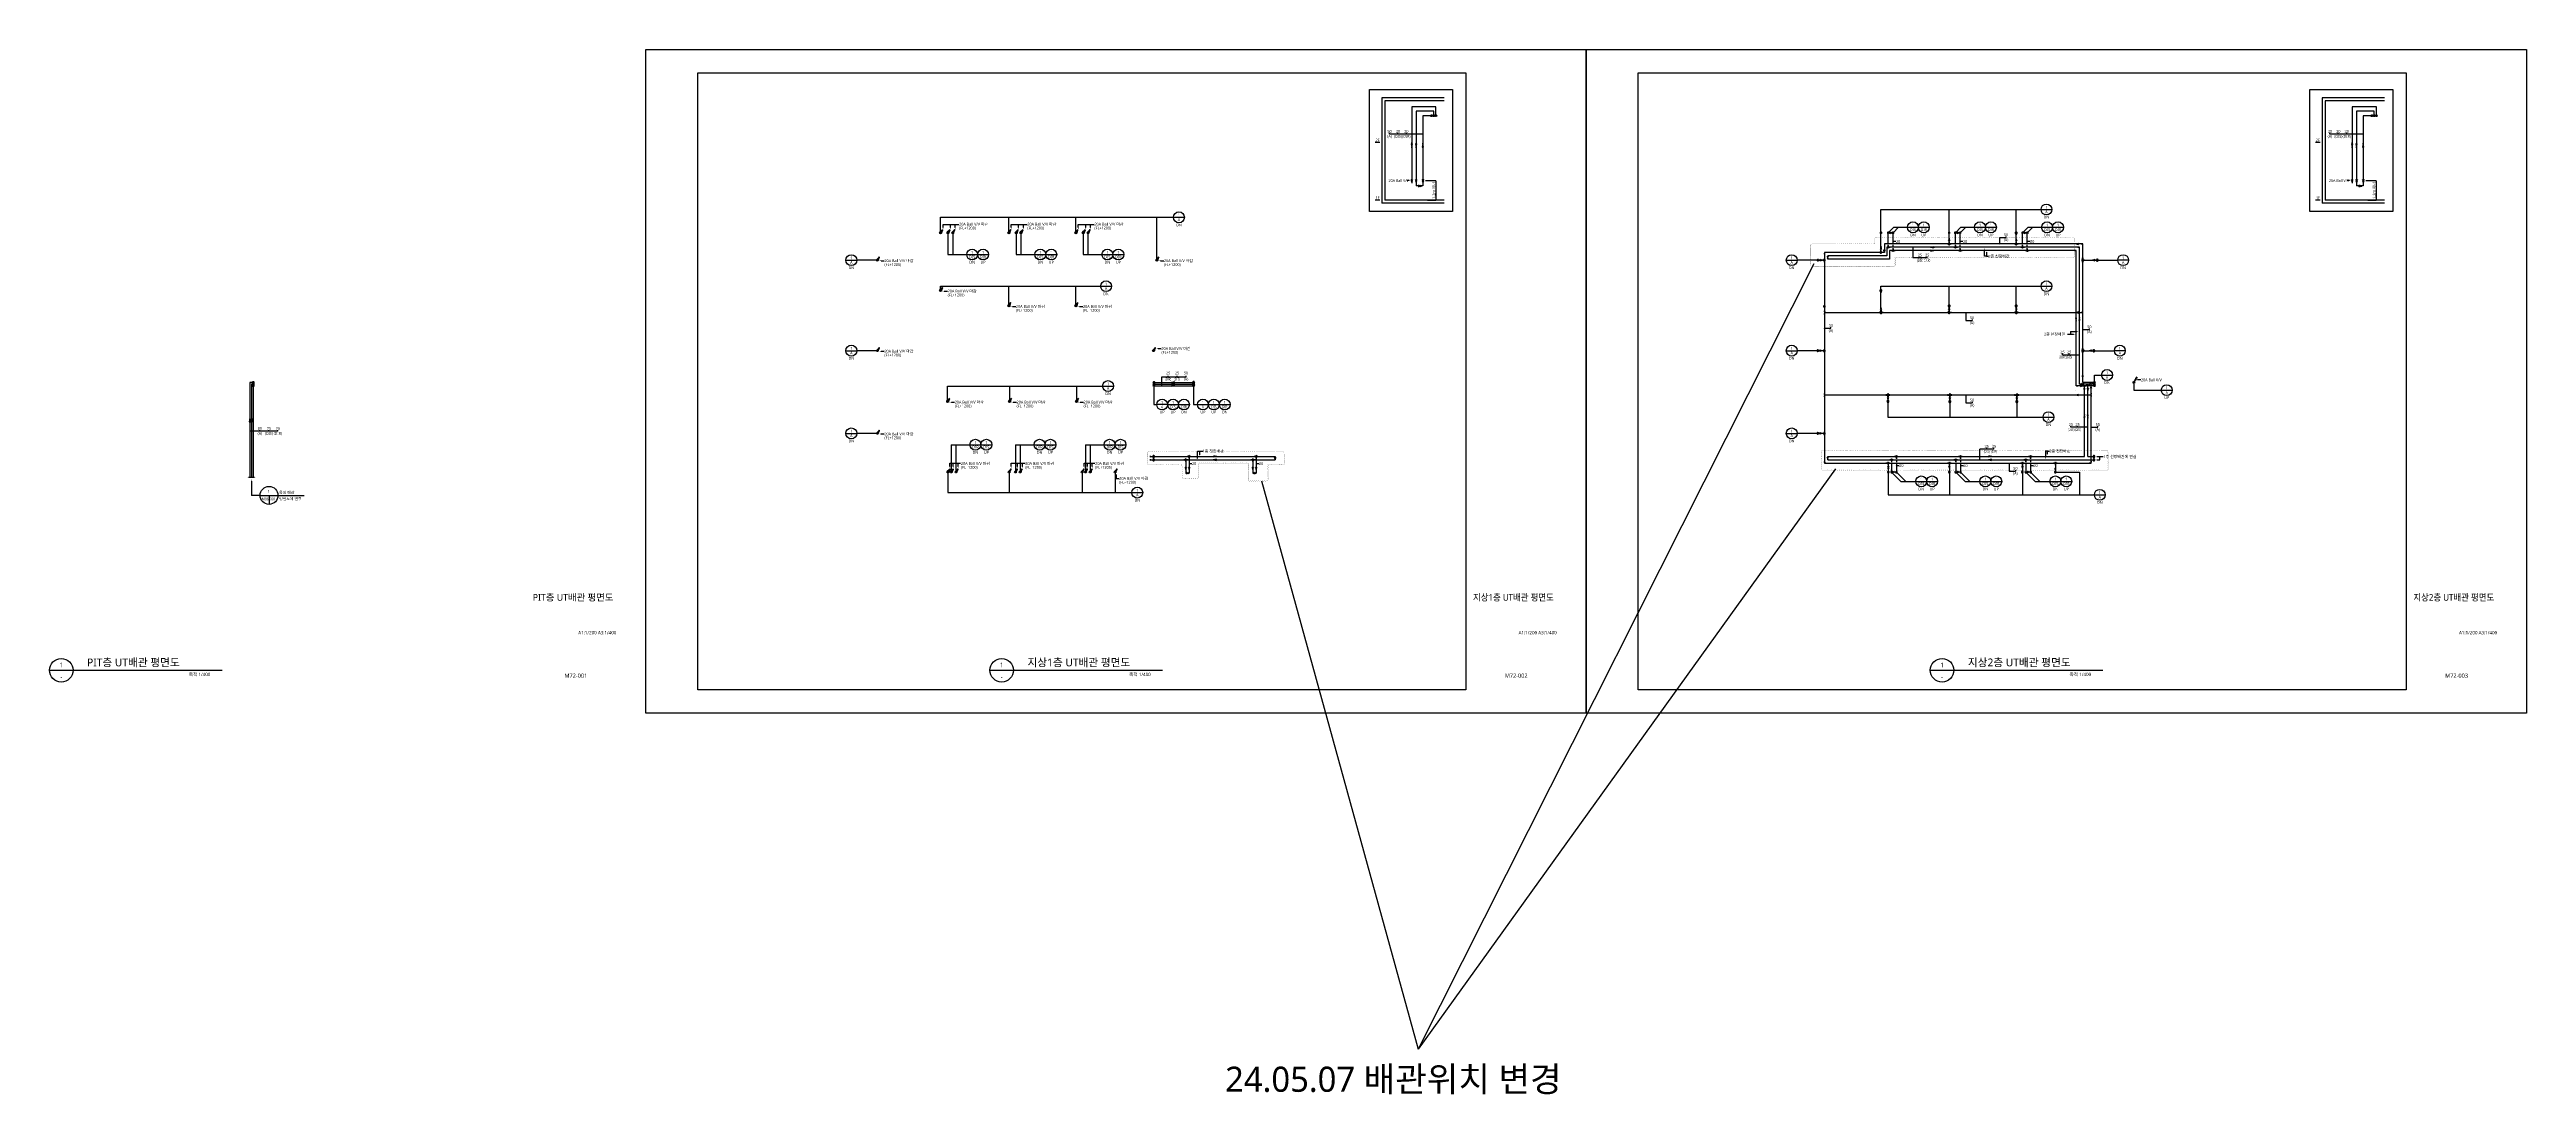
# Model space of a CAD drawing. Header units: millimetres. Extents: x 61566 to 504600, y -68218 to 118800.
import ezdxf
from ezdxf.enums import TextEntityAlignment as Align

# ---------------------------------------------------------------- set-up
doc = ezdxf.new("R2010")
doc.units = ezdxf.units.MM
doc.header["$LTSCALE"] = 200
doc.linetypes.add('HIDDENX2', pattern=[0.75, 0.5, -0.25])
doc.layers.get('DEFPOINTS').update_dxf_attribs({"color": 137})
for name, color, linetype in [('AA-MKXS', 3, 'Continuous'), ('DI', 1, 'Continuous'), ('F.D_frame', 4, 'Continuous'), ('PIPE', 3, 'Continuous'), ('SD', 4, 'Continuous'), ('TE', 2, 'Continuous'), ('TEXT', 3, 'Continuous'), ('WALL-D', 3, 'Continuous')]:
    doc.layers.add(name, color=color, linetype=linetype)
doc.layers.add('FU', color=1, linetype='Continuous', plot=False)
doc.styles.add('SUNJIN', font='malgun.ttf')
doc.styles.add('스타일1', font='malgun.ttf')

# ---------------------------------------------------------------- blocks, each defined once
blk = doc.blocks.new('A$C1AEA35FA')
at = {"layer": 'PIPE', "color": 2}
blk.add_line((0, 0.2), (0, 1.4), dxfattribs=at)
blk.add_lwpolyline([(0.6, 1.6), (5.3, 0.8), (0.6, 0)], close=True, dxfattribs=at)
blk = doc.blocks.new('A$C30F65513')
at = {"layer": 'PIPE', "color": 1}
for p, q in [((2.8, 1.4), (0, 1.4)), ((1.4, 2.8), (1.4, 0))]:
    blk.add_line(p, q, dxfattribs=at)
at = {"layer": 'PIPE'}
blk.add_circle((1.4, 1.4), 1, dxfattribs=at)
blk = doc.blocks.new('sheet-line')
at = {"layer": 'DEFPOINTS'}
blk.add_lwpolyline([(168200, -356400), (0, -356400), (0, -237600), (168200, -237600)], close=True, dxfattribs=at)
blk = doc.blocks.new('A$C4AF750F6')
at = {"layer": 'PIPE', "color": 2}
for p, q in [((1.5, 4), (0.5, 4)), ((1.5, 0), (0.5, 0))]:
    blk.add_line(p, q, dxfattribs=at)
blk.add_lwpolyline([(0, 0.5), (2, 0.5), (0, 3.5), (2, 3.5)], close=True, dxfattribs=at)
blk = doc.blocks.new('A$C7621744E')
at = {"layer": 'PIPE', "color": 2}
for p, q in [((0, 71), (0, 12)), ((92, 104), (33, 104)), ((125, 71), (125, 12))]:
    blk.add_line(p, q, dxfattribs=at)
for start, end in [(39.54059, 140.45941), (219.54059, 320.45941)]:
    blk.add_arc((62, 42), 41.7, start, end, dxfattribs=at)
blk = doc.blocks.new('A$C099E6665')
at = {"layer": 'PIPE', "color": 6}
for p, q in [((200, 48), (0, 48)), ((158, 48), (13, 96)), ((158, 48), (13, 0)), ((158, 10), (158, 87)), ((188, 23), (188, 74))]:
    blk.add_line(p, q, dxfattribs=at)
blk = doc.blocks.new('A$C0E2A5369')
at = {"layer": 'PIPE', "color": 6}
blk.add_circle((200, 50), 50, dxfattribs=at)
at = {"layer": 'PIPE', "xscale": -1}
blk.add_blockref('A$C099E6665', (200, 2), dxfattribs=at)
blk = doc.blocks.new('A$C28993EBD')
at = {"layer": 'PIPE', "color": 2}
for p, q in [((0, 84), (0, 12)), ((39, 123), (111, 123)), ((150, 84), (150, 12))]:
    blk.add_line(p, q, dxfattribs=at)
blk.add_arc((75, 48), 50, 129.54059, 50.45941, dxfattribs=at)
blk = doc.blocks.new('_DOT')
at = {"color": 0, "linetype": 'ByBlock'}
blk.add_line((-0.5, 0), (-1, 0), dxfattribs=at)
at = {"color": 0, "linetype": 'ByBlock', "const_width": 0.5}
blk.add_lwpolyline([(-0.25, 0, 1), (0.25, 0, 1)], format="xyb", close=True, dxfattribs=at)

msp = doc.modelspace()

# ---------------------------------------------------------------- hatches: boundary and pattern name
at = {"layer": 'F.D_frame'}
h = msp.add_hatch(dxfattribs=at)
h.set_pattern_fill('ANSI31', color=251, scale=0.223782, angle=270)
h.set_pattern_definition([(315, (277840.7133, 76740.914), (0.50240572, 0.50240572), [])])
edge = h.paths.add_edge_path()
edge.add_line((268074, 64944), (268175, 64944))

# ---------------------------------------------------------------- linework, layer by layer
at = {"layer": 'AA-MKXS', "color": 7}
for p, q in [((61566, 7700), (92430, 7700)), ((229766, 7700), (260630, 7700)), ((397966, 7700), (428830, 7700))]:
    msp.add_line(p, q, dxfattribs=at)
for centre in [(63667, 7700), (231867, 7700), (400067, 7700)]:
    msp.add_circle(centre, 2100, dxfattribs=at)
at = {"layer": 'DEFPOINTS', "color": 1}
for p in [(377122, 80428), (278372, 41599), (381008, 43767)]:
    msp.add_line(p, (306378, -60109), dxfattribs=at)
at = {"layer": 'DEFPOINTS'}
for points in [[(177500, 114600), (314900, 114600), (314900, 4200), (177500, 4200)], [(177500, 114600), (314900, 114600), (314900, 4200), (177500, 4200)], [(345700, 114600), (483100, 114600), (483100, 4200), (345700, 4200)], [(345700, 114600), (483100, 114600), (483100, 4200), (345700, 4200)]]:
    msp.add_lwpolyline(points, close=True, dxfattribs=at)
at = {"layer": 'DEFPOINTS', "color": 1, "const_width": 30}
for points in [[(423660, 84765, -0.5206), (423660, 84399, -0.5206), (423660, 84065, -0.5206), (423660, 83723, -0.5206), (423660, 83383, -0.5206), (423660, 83042, -0.5206), (423660, 82704, -0.5206), (423660, 82350, -0.5206), (423660, 81988, -0.5206), (423650, 81634, -0.5206), (423310, 81634, -0.5206), (422951, 81634, -0.5206), (422596, 81634, -0.5206), (422242, 81634, -0.5206), (421878, 81634, -0.5206), (421530, 81634, -0.5206), (421167, 81634, -0.5206), (420812, 81634, -0.5206), (420473, 81634, -0.5206), (420119, 81634, -0.5206), (419767, 81634, -0.5206), (419420, 81634, -0.5206), (419056, 81634, -0.5206), (418705, 81634, -0.5206), (418352, 81634, -0.5206), (418001, 81634, -0.5206), (417660, 81634, -0.5206), (417313, 81634, -0.5206), (416969, 81634, -0.5206), (416634, 81634, -0.5206), (416275, 81634, -0.5206), (415935, 81634, -0.5206), (415599, 81634, -0.5206), (415253, 81634, -0.5206), (414900, 81634, -0.5206), (414565, 81634, -0.5206), (414225, 81634, -0.5206), (413887, 81634, -0.5206), (413532, 81634, -0.5206), (413184, 81634, -0.5206), (412831, 81634, -0.5206), (412475, 81634, -0.5206), (412127, 81634, -0.5206), (411771, 81634, -0.5206), (411425, 81634, -0.5206), (411064, 81634, -0.5206), (410711, 81634, -0.5206), (410371, 81634, -0.5206), (410007, 81634, -0.5206), (409645, 81634, -0.5206), (409299, 81634, -0.5206), (408933, 81634, -0.5206), (408594, 81634, -0.5206), (408231, 81634, -0.5206), (407879, 81634, -0.5206), (407531, 81634, -0.5206), (407177, 81634, -0.5206), (406821, 81634, -0.5206), (406486, 81634, -0.5206), (406143, 81634, -0.5206), (405801, 81634, -0.5206), (405454, 81634, -0.5206), (405092, 81634, -0.5206), (404735, 81634, -0.5206), (404378, 81634, -0.5206), (404015, 81634, -0.5206), (403669, 81634, -0.5206), (403323, 81634, -0.5206), (402960, 81634, -0.5206), (402616, 81634, -0.5206), (402270, 81634, -0.5206), (401918, 81634, -0.5206), (401573, 81634, -0.5206), (401216, 81634, -0.5206), (400858, 81634, -0.5206), (400501, 81634, -0.5206), (400143, 81634, -0.5206), (399805, 81634, -0.5206), (399465, 81634, -0.5206), (399123, 81634, -0.5206), (398767, 81634, -0.5206), (398404, 81634, -0.5206), (398059, 81634, -0.5206), (397708, 81634, -0.5206), (397372, 81634, -0.5206), (397008, 81634, -0.5206), (396669, 81634, -0.5206), (396318, 81634, -0.5206), (395963, 81634, -0.5206), (395616, 81634, -0.5206), (395260, 81634, -0.5206), (394924, 81634, -0.5206), (394588, 81634, -0.5206), (394252, 81634, -0.5206), (393918, 81634, -0.5206), (393573, 81634, -0.5206), (393229, 81634, -0.5206), (392873, 81634, -0.5206), (392535, 81634, -0.5206), (392189, 81634, -0.5206), (391853, 81634, -0.5206), (391608, 81524, -0.5206), (391608, 81167, -0.5206), (391608, 80827, -0.5206), (391608, 80471, -0.5206), (391608, 80117, -0.5206), (391325, 80045, -0.5206), (390974, 80045, -0.5206), (390638, 80045, -0.5206), (390287, 80045, -0.5206), (389952, 80045, -0.5206), (389586, 80045, -0.5206), (389238, 80045, -0.5206), (388873, 80045, -0.5206), (388515, 80045, -0.5206), (388165, 80045, -0.5206), (387809, 80045, -0.5206), (387453, 80045, -0.5206), (387108, 80045, -0.5206), (386762, 80045, -0.5206), (386427, 80045, -0.5206), (386067, 80045, -0.5206), (385728, 80045, -0.5206), (385392, 80045, -0.5206), (385049, 80045, -0.5206), (384690, 80045, -0.5206), (384350, 80045, -0.5206), (384006, 80045, -0.5206), (383657, 80045, -0.5206), (383323, 80045, -0.5206), (382975, 80045, -0.5206), (382625, 80045, -0.5206), (382272, 80045, -0.5206), (381914, 80045, -0.5206), (381567, 80045, -0.5206), (381223, 80045, -0.5206), (380862, 80045, -0.5206), (380497, 80045, -0.5206), (380144, 80045, -0.5206), (379778, 80045, -0.5206), (379443, 80045, -0.5206), (379091, 80045, -0.5206), (378729, 80045, -0.5206), (378383, 80045, -0.5206), (378040, 80045, -0.5206), (377697, 80045, -0.5206), (377363, 80045, -0.5206), (377009, 80045, -0.5206), (376663, 80045, -0.5206), (376617, 80333, -0.5206), (376617, 80667, -0.5206), (376617, 81015, -0.5206), (376617, 81377, -0.5206), (376617, 81741, -0.5206), (376617, 82087, -0.5206), (376617, 82444, -0.5206), (376617, 82798, -0.5206), (376617, 83158, -0.5206), (376617, 83520, -0.5206), (376617, 83872, -0.5206), (376869, 83973, -0.5206), (377205, 83973, -0.5206), (377564, 83973, -0.5206), (377912, 83973, -0.5206), (378265, 83973, -0.5206), (378618, 83973, -0.5206), (378970, 83973, -0.5206), (379330, 83973, -0.5206), (379685, 83973, -0.5206), (380030, 83973, -0.5206), (380363, 83973, -0.5206), (380705, 83973, -0.5206), (381050, 83973, -0.5206), (381391, 83973, -0.5206), (381750, 83973, -0.5206), (382095, 83973, -0.5206), (382457, 83973, -0.5206), (382794, 83973, -0.5206), (383151, 83973, -0.5206), (383505, 83973, -0.5206), (383868, 83973, -0.5206), (384207, 83973, -0.5206), (384558, 83973, -0.5206), (384921, 83973, -0.5206), (385280, 83973, -0.5206), (385645, 83973, -0.5206), (385984, 83973, -0.5206), (386347, 83973, -0.5206), (386707, 83973, -0.5206), (387071, 83973, -0.5206), (387433, 83973, -0.5206), (387795, 83973, -0.5206), (388100, 84022, -0.5206), (388100, 84361, -0.5206), (388100, 84715, -0.5206), (388100, 85057, -0.5206), (388390, 85109, -0.5206), (388747, 85109, -0.5206), (389106, 85109, -0.5206), (389445, 85109, -0.5206), (389802, 85109, -0.5206), (390151, 85109, -0.5206), (390487, 85109, -0.5206), (390847, 85109, -0.5206), (391208, 85109, -0.5206), (391546, 85109, -0.5206), (391889, 85109, -0.5206), (392241, 85109, -0.5206), (392590, 85109, -0.5206), (392948, 85109, -0.5206), (393288, 85109, -0.5206), (393645, 85109, -0.5206), (394011, 85109, -0.5206), (394345, 85109, -0.5206), (394699, 85109, -0.5206), (395055, 85109, -0.5206), (395394, 85109, -0.5206), (395730, 85109, -0.5206), (396073, 85109, -0.5206), (396428, 85109, -0.5206), (396789, 85109, -0.5206), (397140, 85109, -0.5206), (397486, 85109, -0.5206), (397845, 85109, -0.5206), (398186, 85109, -0.5206), (398540, 85109, -0.5206), (398881, 85109, -0.5206), (399221, 85109, -0.5206), (399586, 85109, -0.5206), (399929, 85109, -0.5206), (400263, 85109, -0.5206), (400621, 85109, -0.5206), (400960, 85109, -0.5206), (401294, 85109, -0.5206), (401628, 85109, -0.5206), (401973, 85109, -0.5206), (402327, 85109, -0.5206), (402672, 85109, -0.5206), (403019, 85109, -0.5206), (403366, 85109, -0.5206), (403702, 85109, -0.5206), (404053, 85109, -0.5206), (404410, 85109, -0.5206), (404754, 85109, -0.5206), (405109, 85109, -0.5206), (405471, 85109, -0.5206), (405822, 85109, -0.5206), (406174, 85109, -0.5206), (406509, 85109, -0.5206), (406857, 85109, -0.5206), (407199, 85109, -0.5206), (407547, 85109, -0.5206), (407908, 85109, -0.5206), (408258, 85109, -0.5206), (408594, 85109, -0.5206), (408946, 85109, -0.5206), (409302, 85109, -0.5206), (409661, 85109, -0.5206), (410023, 85109, -0.5206), (410384, 85109, -0.5206), (410727, 85109, -0.5206), (411088, 85109, -0.5206), (411443, 85109, -0.5206), (411801, 85109, -0.5206), (412161, 85109, -0.5206), (412520, 85109, -0.5206), (412882, 85109, -0.5206), (413245, 85109, -0.5206), (413608, 85109, -0.5206), (413958, 85109, -0.5206), (414306, 85109, -0.5206), (414643, 85109, -0.5206), (414988, 85109, -0.5206), (415348, 85109, -0.5206), (415696, 85109, -0.5206), (416034, 85109, -0.5206), (416368, 85109, -0.5206), (416723, 85109, -0.5206), (417081, 85109, -0.5206), (417417, 85109, -0.5206), (417753, 85109, -0.5206), (418099, 85109, -0.5206), (418455, 85109, -0.5206), (418815, 85109, -0.5206), (419153, 85109, -0.5206), (419491, 85109, -0.5206), (419826, 85109, -0.5206), (420171, 85109, -0.5206), (420504, 85109, -0.5206), (420870, 85109, -0.5206), (421224, 85109, -0.5206), (421560, 85109, -0.5206), (421923, 85109, -0.5206), (422277, 85109, -0.5206), (422624, 85109, -0.5206), (422959, 85109, -0.5206), (423300, 85109, -0.5206), (423646, 85109, -0.5206), (423660, 85109, -0.5206)], [(257982, 46413, 0.5206), (257982, 46061, 0.5206), (257982, 45721, 0.5206), (257982, 45361, 0.5206), (257982, 45009, 0.5206), (257982, 44660, 0.5206), (258191, 44524, 0.5206), (258554, 44524, 0.5206), (258914, 44524, 0.5206), (259272, 44524, 0.5206), (259611, 44524, 0.5206), (259972, 44524, 0.5206), (260329, 44524, 0.5206), (260679, 44524, 0.5206), (261023, 44524, 0.5206), (261356, 44524, 0.5206), (261693, 44524, 0.5206), (262038, 44524, 0.5206), (262376, 44524, 0.5206), (262715, 44524, 0.5206), (263081, 44524, 0.5206), (263429, 44524, 0.5206), (263766, 44524, 0.5206), (264099, 44524, 0.5206), (264201, 44292, 0.5206), (264201, 43947, 0.5206), (264201, 43596, 0.5206), (264201, 43244, 0.5206), (264201, 42891, 0.5206), (264201, 42537, 0.5206), (264201, 42199, 0.5206), (264445, 42088, 0.5206), (264794, 42088, 0.5206), (265138, 42088, 0.5206), (265474, 42088, 0.5206), (265827, 42088, 0.5206), (266186, 42088, 0.5206), (266545, 42088, 0.5206), (266896, 42088, 0.5206), (267012, 42315, 0.5206), (267012, 42677, 0.5206), (267012, 43034, 0.5206), (267012, 43399, 0.5206), (267012, 43763, 0.5206), (267012, 44114, 0.5206), (267012, 44452, 0.5206), (267012, 44800, 0.5206), (267324, 44829, 0.5206), (267686, 44829, 0.5206), (268026, 44829, 0.5206), (268385, 44829, 0.5206), (268746, 44829, 0.5206), (269112, 44829, 0.5206), (269478, 44829, 0.5206), (269832, 44829, 0.5206), (270178, 44829, 0.5206), (270520, 44829, 0.5206), (270863, 44829, 0.5206), (271224, 44829, 0.5206), (271558, 44829, 0.5206), (271904, 44829, 0.5206), (272240, 44829, 0.5206), (272595, 44829, 0.5206), (272931, 44829, 0.5206), (273264, 44829, 0.5206), (273628, 44829, 0.5206), (273970, 44829, 0.5206), (274312, 44829, 0.5206), (274665, 44829, 0.5206), (275021, 44829, 0.5206), (275382, 44829, 0.5206), (275739, 44829, 0.5206), (276047, 44787, 0.5206), (276047, 44447, 0.5206), (276047, 44090, 0.5206), (276047, 43741, 0.5206), (276047, 43393, 0.5206), (276047, 43028, 0.5206), (276047, 42670, 0.5206), (276047, 42334, 0.5206), (276047, 41981, 0.5206), (276061, 41649, 0.5206), (276418, 41649, 0.5206), (276772, 41649, 0.5206), (277124, 41649, 0.5206), (277469, 41649, 0.5206), (277807, 41649, 0.5206), (278148, 41649, 0.5206), (278495, 41649, 0.5206), (278855, 41649, 0.5206), (279205, 41649, 0.5206), (279439, 41781, 0.5206), (279439, 42139, 0.5206), (279439, 42484, 0.5206), (279439, 42823, 0.5206), (279439, 43177, 0.5206), (279439, 43527, 0.5206), (279439, 43862, 0.5206), (279439, 44219, 0.5206), (279472, 44535, 0.5206), (279810, 44535, 0.5206), (280175, 44535, 0.5206), (280513, 44535, 0.5206), (280876, 44535, 0.5206), (281232, 44535, 0.5206), (281575, 44535, 0.5206), (281923, 44535, 0.5206), (282258, 44535, 0.5206), (282418, 44740, 0.5206), (282418, 45095, 0.5206), (282418, 45434, 0.5206), (282418, 45796, 0.5206), (282418, 46156, 0.5206), (282418, 46508, 0.5206), (282316, 46746, 0.5206), (281977, 46746, 0.5206), (281617, 46746, 0.5206), (281268, 46746, 0.5206), (280929, 46746, 0.5206), (280579, 46746, 0.5206), (280222, 46746, 0.5206), (279876, 46746, 0.5206), (279533, 46746, 0.5206), (279181, 46746, 0.5206), (278825, 46746, 0.5206), (278467, 46746, 0.5206), (278110, 46746, 0.5206), (277761, 46746, 0.5206), (277424, 46746, 0.5206), (277079, 46746, 0.5206), (276718, 46746, 0.5206), (276383, 46746, 0.5206), (276033, 46746, 0.5206), (275678, 46746, 0.5206), (275331, 46746, 0.5206), (274994, 46746, 0.5206), (274630, 46746, 0.5206), (274266, 46746, 0.5206), (273915, 46746, 0.5206), (273570, 46746, 0.5206), (273221, 46746, 0.5206), (272876, 46746, 0.5206), (272515, 46746, 0.5206), (272171, 46746, 0.5206), (271823, 46746, 0.5206), (271480, 46746, 0.5206), (271115, 46746, 0.5206), (270772, 46746, 0.5206), (270414, 46746, 0.5206), (270062, 46746, 0.5206), (269723, 46746, 0.5206), (269364, 46746, 0.5206), (269003, 46746, 0.5206), (268657, 46746, 0.5206), (268307, 46746, 0.5206), (267945, 46746, 0.5206), (267611, 46746, 0.5206), (267245, 46746, 0.5206), (266893, 46746, 0.5206), (266558, 46746, 0.5206), (266207, 46746, 0.5206), (265867, 46746, 0.5206), (265506, 46746, 0.5206), (265152, 46746, 0.5206), (264797, 46746, 0.5206), (264458, 46746, 0.5206), (264097, 46746, 0.5206), (263759, 46746, 0.5206), (263422, 46746, 0.5206), (263065, 46746, 0.5206), (262721, 46746, 0.5206), (262357, 46746, 0.5206), (262014, 46746, 0.5206), (261670, 46746, 0.5206), (261332, 46746, 0.5206), (260975, 46746, 0.5206), (260614, 46746, 0.5206), (260257, 46746, 0.5206), (259904, 46746, 0.5206), (259546, 46746, 0.5206), (259205, 46746, 0.5206), (258867, 46746, 0.5206), (258533, 46746, 0.5206), (258198, 46746, 0.5206), (257982, 46746, 0.5206)], [(378569, 46629, 0.5206), (378569, 46289, 0.5206), (378569, 45952, 0.5206), (378569, 45601, 0.5206), (378569, 45267, 0.5206), (378569, 44930, 0.5206), (378569, 44581, 0.5206), (378569, 44223, 0.5206), (378569, 43868, 0.5206), (378624, 43571, 0.5206), (378959, 43571, 0.5206), (379307, 43571, 0.5206), (379647, 43571, 0.5206), (380003, 43571, 0.5206), (380346, 43571, 0.5206), (380694, 43571, 0.5206), (381035, 43571, 0.5206), (381387, 43571, 0.5206), (381738, 43571, 0.5206), (382092, 43571, 0.5206), (382430, 43571, 0.5206), (382780, 43571, 0.5206), (383145, 43571, 0.5206), (383501, 43571, 0.5206), (383865, 43571, 0.5206), (384204, 43571, 0.5206), (384549, 43571, 0.5206), (384888, 43571, 0.5206), (385254, 43571, 0.5206), (385602, 43571, 0.5206), (385968, 43571, 0.5206), (386305, 43571, 0.5206), (386658, 43571, 0.5206), (386995, 43571, 0.5206), (387342, 43571, 0.5206), (387706, 43571, 0.5206), (388041, 43571, 0.5206), (388404, 43571, 0.5206), (388747, 43571, 0.5206), (389088, 43571, 0.5206), (389446, 43571, 0.5206), (389793, 43571, 0.5206), (390133, 43571, 0.5206), (390487, 43571, 0.5206), (390840, 43571, 0.5206), (391188, 43571, 0.5206), (391537, 43571, 0.5206), (391890, 43571, 0.5206), (392244, 43571, 0.5206), (392605, 43571, 0.5206), (392965, 43571, 0.5206), (393319, 43571, 0.5206), (393676, 43571, 0.5206), (394028, 43571, 0.5206), (394374, 43571, 0.5206), (394713, 43571, 0.5206), (395071, 43571, 0.5206), (395422, 43571, 0.5206), (395785, 43571, 0.5206), (396126, 43571, 0.5206), (396466, 43571, 0.5206), (396819, 43571, 0.5206), (397175, 43571, 0.5206), (397528, 43571, 0.5206), (397873, 43571, 0.5206), (398222, 43571, 0.5206), (398558, 43571, 0.5206), (398916, 43571, 0.5206), (399269, 43571, 0.5206), (399623, 43571, 0.5206), (399979, 43571, 0.5206), (400338, 43571, 0.5206), (400677, 43571, 0.5206), (401029, 43571, 0.5206), (401391, 43571, 0.5206), (401754, 43571, 0.5206), (402107, 43571, 0.5206), (402465, 43571, 0.5206), (402799, 43571, 0.5206), (403155, 43571, 0.5206), (403520, 43571, 0.5206), (403863, 43571, 0.5206), (404215, 43571, 0.5206), (404559, 43571, 0.5206), (404898, 43571, 0.5206), (405235, 43571, 0.5206), (405597, 43571, 0.5206), (405958, 43571, 0.5206), (406316, 43571, 0.5206), (406654, 43571, 0.5206), (406998, 43571, 0.5206), (407334, 43571, 0.5206), (407670, 43571, 0.5206), (408024, 43571, 0.5206), (408384, 43571, 0.5206), (408735, 43571, 0.5206), (409084, 43571, 0.5206), (409430, 43571, 0.5206), (409773, 43571, 0.5206), (410122, 43571, 0.5206), (410472, 43571, 0.5206), (410810, 43571, 0.5206), (411154, 43571, 0.5206), (411511, 43571, 0.5206), (411855, 43571, 0.5206), (412216, 43571, 0.5206), (412580, 43571, 0.5206), (412942, 43571, 0.5206), (413299, 43571, 0.5206), (413642, 43571, 0.5206), (414007, 43571, 0.5206), (414344, 43571, 0.5206), (414680, 43571, 0.5206), (415039, 43571, 0.5206), (415389, 43571, 0.5206), (415743, 43571, 0.5206), (416107, 43571, 0.5206), (416443, 43571, 0.5206), (416805, 43571, 0.5206), (417160, 43571, 0.5206), (417504, 43571, 0.5206), (417840, 43571, 0.5206), (418190, 43571, 0.5206), (418531, 43571, 0.5206), (418874, 43571, 0.5206), (419237, 43571, 0.5206), (419589, 43571, 0.5206), (419944, 43571, 0.5206), (420281, 43571, 0.5206), (420630, 43571, 0.5206), (420976, 43571, 0.5206), (421326, 43571, 0.5206), (421685, 43571, 0.5206), (422035, 43571, 0.5206), (422381, 43571, 0.5206), (422737, 43571, 0.5206), (423088, 43571, 0.5206), (423441, 43571, 0.5206), (423787, 43571, 0.5206), (424121, 43571, 0.5206), (424477, 43571, 0.5206), (424814, 43571, 0.5206), (425168, 43571, 0.5206), (425529, 43571, 0.5206), (425879, 43571, 0.5206), (426236, 43571, 0.5206), (426586, 43571, 0.5206), (426932, 43571, 0.5206), (427291, 43571, 0.5206), (427642, 43571, 0.5206), (427987, 43571, 0.5206), (428352, 43571, 0.5206), (428706, 43571, 0.5206), (429045, 43571, 0.5206), (429391, 43571, 0.5206), (429721, 43578, 0.5206), (429721, 43936, 0.5206), (429721, 44301, 0.5206), (429721, 44654, 0.5206), (429721, 44988, 0.5206), (429721, 45332, 0.5206), (429721, 45668, 0.5206), (429721, 46022, 0.5206), (429721, 46359, 0.5206), (429721, 46721, 0.5206), (429629, 46991, 0.5206), (429276, 46991, 0.5206), (428919, 46991, 0.5206), (428558, 46991, 0.5206), (428224, 46991, 0.5206), (427887, 46991, 0.5206), (427530, 46991, 0.5206), (427176, 46991, 0.5206), (426836, 46991, 0.5206), (426500, 46991, 0.5206), (426162, 46991, 0.5206), (425808, 46991, 0.5206), (425463, 46991, 0.5206), (425120, 46991, 0.5206), (424774, 46991, 0.5206), (424419, 46991, 0.5206), (424060, 46991, 0.5206), (423700, 46991, 0.5206), (423349, 46991, 0.5206), (422996, 46991, 0.5206), (422636, 46991, 0.5206), (422273, 46991, 0.5206), (421935, 46991, 0.5206), (421581, 46991, 0.5206), (421235, 46991, 0.5206), (420893, 46991, 0.5206), (420555, 46991, 0.5206), (420194, 46991, 0.5206), (419859, 46991, 0.5206), (419511, 46991, 0.5206), (419159, 46991, 0.5206), (418816, 46991, 0.5206), (418465, 46991, 0.5206), (418124, 46991, 0.5206), (417780, 46991, 0.5206), (417443, 46991, 0.5206), (417084, 46991, 0.5206), (416746, 46991, 0.5206), (416403, 46991, 0.5206), (416044, 46991, 0.5206), (415681, 46991, 0.5206), (415322, 46991, 0.5206), (414964, 46991, 0.5206), (414611, 46991, 0.5206), (414266, 46991, 0.5206), (413904, 46991, 0.5206), (413564, 46991, 0.5206), (413202, 46991, 0.5206), (412861, 46991, 0.5206), (412520, 46991, 0.5206), (412168, 46991, 0.5206), (411803, 46991, 0.5206), (411468, 46991, 0.5206), (411132, 46991, 0.5206), (410781, 46991, 0.5206), (410434, 46991, 0.5206), (410097, 46991, 0.5206), (409756, 46991, 0.5206), (409393, 46991, 0.5206), (409052, 46991, 0.5206), (408714, 46991, 0.5206), (408377, 46991, 0.5206), (408013, 46991, 0.5206), (407677, 46991, 0.5206), (407342, 46991, 0.5206), (407007, 46991, 0.5206), (406662, 46991, 0.5206), (406299, 46991, 0.5206), (405953, 46991, 0.5206), (405605, 46991, 0.5206), (405241, 46991, 0.5206), (404880, 46991, 0.5206), (404529, 46991, 0.5206), (404168, 46991, 0.5206), (403812, 46991, 0.5206), (403466, 46991, 0.5206), (403124, 46991, 0.5206), (402790, 46991, 0.5206), (402440, 46991, 0.5206), (402075, 46991, 0.5206), (401729, 46991, 0.5206), (401388, 46991, 0.5206), (401035, 46991, 0.5206), (400693, 46991, 0.5206), (400338, 46991, 0.5206), (399973, 46991, 0.5206), (399626, 46991, 0.5206), (399263, 46991, 0.5206), (398930, 46991, 0.5206), (398566, 46991, 0.5206), (398213, 46991, 0.5206), (397853, 46991, 0.5206), (397501, 46991, 0.5206), (397163, 46991, 0.5206), (396823, 46991, 0.5206), (396477, 46991, 0.5206), (396143, 46991, 0.5206), (395796, 46991, 0.5206), (395460, 46991, 0.5206), (395105, 46991, 0.5206), (394744, 46991, 0.5206), (394408, 46991, 0.5206), (394048, 46991, 0.5206), (393693, 46991, 0.5206), (393337, 46991, 0.5206), (392978, 46991, 0.5206), (392627, 46991, 0.5206), (392271, 46991, 0.5206), (391933, 46991, 0.5206), (391577, 46991, 0.5206), (391220, 46991, 0.5206), (390861, 46991, 0.5206), (390527, 46991, 0.5206), (390165, 46991, 0.5206), (389811, 46991, 0.5206), (389454, 46991, 0.5206), (389118, 46991, 0.5206), (388767, 46991, 0.5206), (388402, 46991, 0.5206), (388067, 46991, 0.5206), (387725, 46991, 0.5206), (387387, 46991, 0.5206), (387021, 46991, 0.5206), (386668, 46991, 0.5206), (386325, 46991, 0.5206), (385961, 46991, 0.5206), (385616, 46991, 0.5206), (385260, 46991, 0.5206), (384919, 46991, 0.5206), (384581, 46991, 0.5206), (384239, 46991, 0.5206), (383889, 46991, 0.5206), (383526, 46991, 0.5206), (383189, 46991, 0.5206), (382826, 46991, 0.5206), (382479, 46991, 0.5206), (382143, 46991, 0.5206), (381784, 46991, 0.5206), (381445, 46991, 0.5206), (381079, 46991, 0.5206), (380721, 46991, 0.5206), (380359, 46991, 0.5206), (380019, 46991, 0.5206), (379670, 46991, 0.5206), (379337, 46991, 0.5206), (378979, 46991, 0.5206), (378642, 46991, 0.5206), (378569, 46991, 0.5206)]]:
    msp.add_lwpolyline(points, format="xyb", close=True, dxfattribs=at)
at = {"layer": 'DI'}
for p, q in [((301250, 103665), (301250, 103865)), ((307220, 103665), (301250, 103665)), ((302750, 103665), (302750, 103865)), ((304250, 103665), (304250, 103865)), ((469450, 103665), (469450, 103865)), ((475420, 103665), (469450, 103665)), ((470950, 103665), (470950, 103865)), ((472450, 103665), (472450, 103865)), ((391816, 84458), (391310, 84458)), ((403816, 84458), (403310, 84458)), ((410415, 84000), (410415, 85155)), ((410415, 85155), (411515, 85155)), ((411515, 85155), (411515, 85355)), ((415816, 84458), (415310, 84458)), ((394872, 83400), (394872, 81498)), ((397412, 81498), (394872, 81498)), ((396112, 81498), (396112, 81698)), ((397412, 81498), (397412, 81698)), ((404333, 71725), (404333, 70300)), ((380204, 68905), (380204, 69105)), ((404333, 70300), (405433, 70300)), ((405433, 70500), (405433, 70300)), ((426418, 68686), (426418, 68886)), ((421609, 64175), (421609, 64375)), ((421609, 64175), (424630, 64175)), ((422809, 64175), (422809, 64375)), ((260540, 58615), (260540, 60219)), ((260540, 60219), (264844, 60219)), ((261644, 60219), (261644, 60419)), ((263244, 60219), (263244, 60419)), ((264844, 60219), (264844, 60419)), ((404333, 56975), (404333, 55550)), ((404333, 55550), (405433, 55550)), ((405433, 55750), (405433, 55550)), ((102396, 50487), (97381, 50487)), ((99196, 50487), (99196, 50687)), ((100796, 50487), (100796, 50687)), ((102396, 50487), (102396, 50687)), ((423109, 51182), (423109, 51382)), ((426130, 51182), (423109, 51182)), ((424309, 51182), (424309, 51382)), ((427918, 51182), (427918, 51382)), ((265907, 44677), (265400, 44677)), ((277907, 44677), (277400, 44677)), ((392407, 44312), (391900, 44312)), ((403877, 44312), (403370, 44312)), ((409358, 47294), (406818, 47294)), ((406818, 45370), (406818, 47294)), ((408058, 47294), (408058, 47494)), ((409358, 47294), (409358, 47494)), ((412086, 44770), (412086, 43345)), ((416407, 44312), (415900, 44312)), ((412086, 43345), (413185, 43345)), ((413185, 43545), (413185, 43345))]:
    msp.add_line(p, q, dxfattribs=at)
at = {"layer": 'DI', "const_width": 100}
for points in [[(305270, 103665, 1), (305170, 103665, 1)], [(306070, 103665, 1), (305970, 103665, 1)], [(307270, 103665, 1), (307170, 103665, 1)], [(473470, 103665, 1), (473370, 103665, 1)], [(474270, 103665, 1), (474170, 103665, 1)], [(475470, 103665, 1), (475370, 103665, 1)], [(391260, 84458, 1), (391360, 84458, 1)], [(403260, 84458, 1), (403360, 84458, 1)], [(415260, 84458, 1), (415360, 84458, 1)], [(394822, 83400, 1), (394922, 83400, 1)], [(394822, 82800, 1), (394922, 82800, 1)], [(410365, 84000, -1), (410465, 84000, -1)], [(404283, 71725, 1), (404383, 71725, 1)], [(379015, 68855, 1), (379015, 68955, 1)], [(425230, 68636, 1), (425230, 68736, 1)], [(424080, 64175, -1), (423980, 64175, -1)], [(424680, 64175, -1), (424580, 64175, -1)], [(260590, 59210, -1), (260490, 59210, -1)], [(260590, 58910, -1), (260490, 58910, -1)], [(260590, 58615, -1), (260490, 58615, -1)], [(404283, 56975, 1), (404383, 56975, 1)], [(97381, 50437, 1), (97381, 50537, 1)], [(97681, 50437, 1), (97681, 50537, 1)], [(97981, 50437, 1), (97981, 50537, 1)], [(425580, 51182, -1), (425480, 51182, -1)], [(426180, 51182, -1), (426080, 51182, -1)], [(426730, 51132, 1), (426730, 51232, 1)], [(265350, 44677, -1), (265450, 44677, -1)], [(277350, 44677, -1), (277450, 44677, -1)], [(391850, 44312, -1), (391950, 44312, -1)], [(403320, 44312, -1), (403420, 44312, -1)], [(406768, 45970, 1), (406868, 45970, 1)], [(406768, 45370, 1), (406868, 45370, 1)], [(412036, 44770, 1), (412136, 44770, 1)], [(415850, 44312, -1), (415950, 44312, -1)]]:
    msp.add_lwpolyline(points, format="xyb", close=True, dxfattribs=at)
at = {"layer": 'PIPE', "color": 1}
for p, q in [((307656, 95354), (309522, 95354)), ((309522, 95287), (309522, 91882)), ((475856, 95354), (477722, 95354)), ((477722, 95287), (477722, 91882)), ((308021, 91816), (309522, 91816)), ((476221, 91816), (477722, 91816)), ((379015, 68905), (380204, 68905)), ((425230, 68686), (426418, 68686)), ((426730, 51182), (427918, 51182)), ((98231, 42220), (97131, 42220)), ((97681, 41532), (97681, 39009)), ((99222, 38998), (97681, 39009))]:
    msp.add_line(p, q, dxfattribs=at)
at = {"layer": 'PIPE'}
for p, q in [((389140, 83279), (389140, 85986)), ((390460, 84160), (390460, 85986)), ((390610, 85986), (390752, 85986)), ((391067, 85986), (391160, 85986)), ((391310, 84160), (391310, 85986)), ((391310, 84170), (391310, 84293)), ((401340, 84779), (401340, 85986)), ((401340, 84000), (401340, 84429)), ((402460, 84160), (402460, 85986)), ((402610, 85986), (402752, 85986)), ((403067, 85986), (403160, 85986)), ((403310, 84160), (403310, 85986)), ((403310, 84170), (403310, 84293)), ((413340, 84779), (413340, 85986)), ((413340, 84000), (413340, 84429)), ((414460, 84160), (414460, 85986)), ((414610, 85986), (414752, 85986)), ((415067, 85986), (415160, 85986)), ((415310, 84160), (415310, 85986)), ((415310, 84170), (415310, 84293)), ((378236, 81100), (377829, 81100)), ((379015, 81100), (378586, 81100)), ((379015, 82500), (379015, 73033)), ((389750, 82500), (379015, 82500)), ((379615, 81900), (379615, 81738)), ((390200, 81900), (379615, 81900)), ((379615, 81423), (379615, 81300)), ((390650, 81300), (379615, 81300)), ((389140, 82500), (389140, 82929)), ((424180, 84000), (389750, 84000)), ((389750, 84000), (389750, 82850)), ((389750, 82650), (389750, 82500)), ((414310, 83400), (390200, 83400)), ((390200, 83400), (390200, 81900)), ((390460, 83400), (390460, 83840)), ((415160, 82800), (390650, 82800)), ((390650, 82800), (390650, 81300)), ((391310, 83608), (391310, 83840)), ((391310, 83560), (391310, 83830)), ((391310, 82800), (391310, 83240)), ((402460, 83400), (402460, 83840)), ((403160, 83400), (402860, 83400)), ((403310, 83608), (403310, 83840)), ((403310, 83560), (403310, 83830)), ((403310, 82800), (403310, 83240)), ((414460, 83400), (414460, 83840)), ((424630, 83400), (414610, 83400)), ((415310, 83608), (415310, 83840)), ((415310, 83560), (415310, 83830)), ((415310, 82800), (415310, 83240)), ((424030, 82800), (415460, 82800)), ((424030, 58615), (424030, 82800)), ((425230, 84000), (424480, 84000)), ((424630, 58910), (424630, 83400)), ((425230, 60525), (425230, 84000)), ((425230, 81100), (427059, 81100)), ((427409, 81100), (427815, 81100)), ((389140, 72504), (389140, 75661)), ((379015, 72796), (379015, 44770)), ((379015, 71725), (424180, 71725)), ((389140, 71725), (389140, 72154)), ((401340, 72504), (401340, 72911)), ((401340, 71725), (401340, 72154)), ((413340, 72504), (413340, 72911)), ((413340, 71725), (413340, 72154)), ((424480, 71725), (425230, 71725)), ((378236, 64900), (377829, 64900)), ((379015, 64900), (378586, 64900)), ((425230, 64900), (426459, 64900)), ((426809, 64900), (427215, 64900)), ((97381, 59210), (97381, 42220)), ((97981, 59210), (97381, 59210)), ((97681, 58910), (97681, 42220)), ((97981, 58910), (97681, 58910)), ((97981, 58615), (97981, 42220)), ((259110, 59210), (266181, 59210)), ((259110, 58910), (266259, 58910)), ((259110, 58615), (266259, 58615)), ((427310, 58615), (424030, 58615)), ((427310, 58910), (424630, 58910)), ((425230, 59210), (425230, 60225)), ((427310, 59210), (425230, 59210)), ((425530, 45970), (425530, 58615)), ((426130, 45970), (426130, 58910)), ((426730, 58415), (426730, 59210)), ((426730, 46082), (426730, 58115)), ((434381, 59210), (434896, 60101)), ((434809, 60151), (434784, 60108)), ((434982, 60051), (434809, 60151)), ((434982, 60051), (434957, 60008)), ((379015, 56975), (424187, 56975)), ((390400, 56975), (390400, 56546)), ((390400, 56196), (390400, 55789)), ((401470, 56975), (401470, 56546)), ((401470, 56196), (401470, 55789)), ((413450, 56975), (413450, 56546)), ((413450, 56196), (413450, 55789)), ((424335, 56975), (424338, 56975)), ((424487, 56975), (426730, 56975)), ((378236, 50100), (377829, 50100)), ((379015, 50100), (378586, 50100)), ((258468, 45970), (259032, 45970)), ((258468, 45370), (259032, 45370)), ((259220, 45970), (280800, 45970)), ((259220, 45370), (280800, 45370)), ((264800, 45370), (264800, 44077)), ((265250, 45370), (264950, 45370)), ((265400, 45970), (265400, 45477)), ((265400, 45276), (265400, 44077)), ((276800, 45370), (276800, 44077)), ((277250, 45370), (276950, 45370)), ((277400, 45970), (277400, 45477)), ((277400, 45276), (277400, 44077)), ((280800, 45827), (280800, 45970)), ((280800, 45370), (280800, 45512)), ((379015, 44770), (426730, 44770)), ((379615, 45970), (379615, 45827)), ((379615, 45970), (391750, 45970)), ((379615, 45512), (379615, 45370)), ((379615, 45370), (390900, 45370)), ((390450, 44770), (390021, 44770)), ((390450, 44770), (390450, 44341)), ((391050, 45370), (391050, 44930)), ((391050, 45210), (391050, 44940)), ((391050, 45162), (391050, 44930)), ((391050, 44610), (391050, 43184)), ((391050, 44600), (391050, 44477)), ((391200, 45370), (391500, 45370)), ((391200, 45370), (402370, 45370)), ((391900, 45970), (391900, 45530)), ((391900, 45162), (391900, 44930)), ((391900, 44610), (391900, 43184)), ((392050, 45970), (403220, 45970)), ((401390, 44770), (401390, 44341)), ((402169, 44770), (402576, 44770)), ((402520, 45370), (402520, 44930)), ((402520, 45210), (402520, 44940)), ((402520, 45162), (402520, 44930)), ((402520, 44610), (402520, 43184)), ((402520, 44600), (402520, 44477)), ((402670, 45370), (427232, 45370)), ((402670, 45370), (402970, 45370)), ((403370, 45970), (403370, 45530)), ((403370, 45162), (403370, 44930)), ((403370, 44610), (403370, 43184)), ((403520, 45970), (425530, 45970)), ((414450, 44770), (414450, 44341)), ((415050, 45370), (415050, 44930)), ((415050, 45210), (415050, 44940)), ((415050, 45162), (415050, 44930)), ((415050, 44610), (415050, 43184)), ((415050, 44600), (415050, 44477)), ((415200, 45370), (415500, 45370)), ((415900, 45970), (415900, 45530)), ((415900, 45162), (415900, 44930)), ((415900, 44610), (415900, 43184)), ((420350, 44770), (420350, 43941)), ((426130, 45970), (427232, 45970)), ((426730, 45442), (426730, 45868)), ((426730, 44770), (426730, 45301)), ((264800, 43762), (264800, 42970)), ((264800, 42970), (264943, 42970)), ((265258, 42970), (265400, 42970)), ((265400, 43762), (265400, 42970)), ((276800, 43762), (276800, 42970)), ((276800, 42970), (276943, 42970)), ((277258, 42970), (277400, 42970)), ((277400, 43762), (277400, 42970)), ((390450, 43991), (390450, 43184)), ((391292, 43184), (391200, 43184)), ((391750, 43184), (391607, 43184)), ((401390, 43991), (401390, 43184)), ((402762, 43184), (402670, 43184)), ((403220, 43184), (403077, 43184)), ((414450, 43991), (414450, 43184)), ((415292, 43184), (415200, 43184)), ((415750, 43184), (415607, 43184)), ((420350, 43591), (420350, 43184))]:
    msp.add_line(p, q, dxfattribs=at)
at = {"layer": 'PIPE', "color": 2}
for p, q in [((401474, 84904), (401206, 84904)), ((413474, 85704), (413206, 85704)), ((378111, 81234), (378111, 80966)), ((378908, 82275), (379122, 82275)), ((379240, 82393), (379240, 82607)), ((389274, 83404), (389006, 83404)), ((423805, 82907), (423805, 82693)), ((423923, 82575), (424137, 82575)), ((424405, 83507), (424405, 83293)), ((424523, 83175), (424737, 83175)), ((425005, 84107), (425005, 83893)), ((425123, 83775), (425337, 83775)), ((427534, 80966), (427534, 81234)), ((389274, 75379), (389006, 75379)), ((378908, 71950), (379122, 71950)), ((378908, 71500), (379122, 71500)), ((379240, 71618), (379240, 71832)), ((401474, 72629), (401206, 72629)), ((413474, 72629), (413206, 72629)), ((425005, 71832), (425005, 71618)), ((425337, 71950), (425123, 71950)), ((425337, 71500), (425123, 71500)), ((378111, 65034), (378111, 64766)), ((426934, 64766), (426934, 65034)), ((423923, 58840), (424137, 58840)), ((424255, 58508), (424255, 58722)), ((424255, 58722), (424255, 58508)), ((424523, 59135), (424737, 59135)), ((424855, 58803), (424855, 59017)), ((425123, 59435), (425337, 59435)), ((425305, 58722), (425305, 58508)), ((425423, 58390), (425637, 58390)), ((425455, 59103), (425455, 59317)), ((425755, 58722), (425755, 58508)), ((425905, 59017), (425905, 58803)), ((426023, 58685), (426237, 58685)), ((426355, 59017), (426355, 58803)), ((426505, 59317), (426505, 59103)), ((426623, 58985), (426837, 58985)), ((426955, 59317), (426955, 59103)), ((378908, 57200), (379122, 57200)), ((378908, 56750), (379122, 56750)), ((379240, 56868), (379240, 57082)), ((390266, 56071), (390534, 56071)), ((401336, 56071), (401604, 56071)), ((413316, 56071), (413584, 56071)), ((426505, 57082), (426505, 56868)), ((426837, 57200), (426623, 57200)), ((426837, 56750), (426623, 56750)), ((378111, 50234), (378111, 49966)), ((378908, 44995), (379122, 44995)), ((379240, 44663), (379240, 44877)), ((426505, 44663), (426505, 44877)), ((426837, 44995), (426623, 44995)), ((390316, 43866), (390584, 43866)), ((401256, 43466), (401524, 43466)), ((414316, 43466), (414584, 43466)), ((420216, 43466), (420484, 43466))]:
    msp.add_line(p, q, dxfattribs=at)
at = {"layer": 'PIPE', "color": 6}
for p, q in [((423931, 57731), (423931, 57731)), ((426130, 58030), (426130, 58030))]:
    msp.add_line(p, q, dxfattribs=at)
at = {"layer": 'PIPE', "color": 1, "const_width": 25}
for points in [[(97031, 42208, 1), (97031, 42233, 1)], [(98331, 42208, -1), (98331, 42233, -1)]]:
    msp.add_lwpolyline(points, format="xyb", close=True, dxfattribs=at)
at = {"layer": 'PIPE', "color": 2, "linetype": 'HIDDENX2', "ltscale": 2}
for centre in [(220940, 85986), (222260, 85986), (223110, 85986), (233140, 85986), (234460, 85986), (235310, 85986), (245140, 85986), (246460, 85986), (247310, 85986), (209629, 81100), (259615, 81100), (220940, 75661), (233140, 72911), (245140, 72911), (209629, 64900), (259015, 64900), (222200, 55789), (233270, 55789), (245250, 55789), (209629, 50100), (222250, 43184), (222850, 43184), (223700, 43184), (233190, 43184), (234320, 43184), (235170, 43184), (246250, 43184), (246850, 43184), (247700, 43184), (252150, 43184)]:
    msp.add_circle(centre, 120, dxfattribs=at)
at = {"layer": 'PIPE', "color": 2}
for centre, radius, start, end in [((222260, 85986), 150, 309.54059, 230.45941), ((223110, 85986), 150, 309.54059, 230.45941), ((389140, 85986), 150, 309.54059, 230.45941), ((390460, 85986), 150, 309.54059, 230.45941), ((391310, 85986), 150, 309.54059, 230.45941), ((401340, 85986), 150, 309.54059, 230.45941), ((402460, 85986), 150, 309.54059, 230.45941), ((403310, 85986), 150, 309.54059, 230.45941), ((413340, 85986), 188, 309.54059, 230.45941), ((414460, 85986), 150, 309.54059, 230.45941), ((415310, 85986), 150, 309.54059, 230.45941), ((377829, 81100), 150, 39.54059, 320.45941), ((389750, 82850), 150, 129.54059, 50.45941), ((427815, 81100), 188, 219.54059, 140.45941), ((389140, 75661), 188, 309.54059, 230.45941), ((379015, 72796), 150, 309.54059, 230.45941), ((401340, 72911), 188, 309.54059, 230.45941), ((413340, 72911), 188, 309.54059, 230.45941), ((377829, 64900), 150, 39.54059, 320.45941), ((427215, 64900), 188, 219.54059, 140.45941), ((390400, 55789), 188, 129.54059, 50.45941), ((401470, 55789), 188, 129.54059, 50.45941), ((413450, 55789), 188, 129.54059, 50.45941), ((377829, 50100), 150, 39.54059, 320.45941), ((259032, 45970), 188, 219.54059, 140.45941), ((259032, 45370), 188, 219.54059, 140.45941), ((427232, 45970), 188, 219.54059, 140.45941), ((427232, 45370), 188, 219.54059, 140.45941), ((390450, 43184), 150, 129.54059, 50.45941), ((391050, 43184), 150, 129.54059, 50.45941), ((391900, 43184), 150, 129.54059, 50.45941), ((401390, 43184), 150, 129.54059, 50.45941), ((402520, 43184), 150, 129.54059, 50.45941), ((403370, 43184), 150, 129.54059, 50.45941), ((414450, 43184), 150, 129.54059, 50.45941), ((415050, 43184), 150, 129.54059, 50.45941), ((415900, 43184), 150, 129.54059, 50.45941), ((420350, 43184), 150, 129.54059, 50.45941)]:
    msp.add_arc(centre, radius, start, end, dxfattribs=at)
at = {"layer": 'PIPE'}
for centre, start, end in [((258484, 45913), 105.4672, 254.5328), ((258484, 45313), 105.4672, 254.5328), ((258452, 46028), 285.4672, 74.5328), ((258452, 45428), 285.4672, 74.5328)]:
    msp.add_arc(centre, 59.7, start, end, dxfattribs=at)
at = {"layer": 'PIPE', "color": 1}
msp.add_solid([(97616, 41532), (97746, 41532), (97681, 41920)], dxfattribs=at)
at = {"layer": 'SD', "color": 2}
for p, q in [((97441, 59085), (97322, 59085)), ((97506, 59270), (97506, 59151)), ((97506, 59151), (97506, 59270)), ((97741, 58785), (97622, 58785)), ((97806, 58970), (97806, 58851)), ((97806, 58851), (97806, 58970))]:
    msp.add_line(p, q, dxfattribs=at)
at = {"layer": 'TE'}
for p, q in [((311026, 110131), (299862, 110131)), ((299862, 110131), (299862, 91282)), ((311026, 109598), (300396, 109598)), ((300396, 109598), (300396, 91816)), ((479226, 110131), (468062, 110131)), ((468062, 110131), (468062, 91282)), ((479226, 109598), (468596, 109598)), ((468596, 109598), (468596, 91816)), ((262598, 88767), (264548, 88767)), ((311026, 91282), (299862, 91282)), ((311026, 91816), (300396, 91816)), ((417769, 90167), (419719, 90167)), ((479226, 91282), (468062, 91282)), ((479226, 91816), (468596, 91816)), ((393885, 86976), (395835, 86976)), ((395835, 86976), (397785, 86976)), ((405885, 86976), (407835, 86976)), ((407835, 86976), (409785, 86976)), ((417885, 86976), (419835, 86976)), ((419835, 86976), (421785, 86976)), ((204004, 81100), (205954, 81100)), ((225613, 82105), (227563, 82105)), ((227563, 82105), (229513, 82105)), ((237813, 82105), (239763, 82105)), ((239763, 82105), (241713, 82105)), ((249813, 82105), (251763, 82105)), ((251763, 82105), (253713, 82105)), ((372204, 81100), (374154, 81100)), ((433441, 81100), (431491, 81100)), ((249569, 76442), (251519, 76442)), ((417769, 76442), (419719, 76442)), ((204004, 64900), (205954, 64900)), ((372204, 64900), (374154, 64900)), ((432841, 64900), (430891, 64900)), ((249929, 58570), (251879, 58570)), ((428613, 60545), (430563, 60545)), ((439290, 57835), (441240, 57835)), ((261547, 55260), (259597, 55260)), ((261547, 55260), (263497, 55260)), ((263497, 55260), (265447, 55260)), ((266893, 55260), (268843, 55260)), ((268843, 55260), (270793, 55260)), ((270793, 55260), (272743, 55260)), ((204004, 50100), (205954, 50100)), ((372204, 50100), (374154, 50100)), ((418129, 53008), (420079, 53008)), ((226203, 48065), (228153, 48065)), ((228153, 48065), (230103, 48065)), ((237673, 48065), (239623, 48065)), ((239623, 48065), (241573, 48065)), ((250203, 48065), (252153, 48065)), ((252153, 48065), (254103, 48065)), ((395370, 41510), (397320, 41510)), ((397320, 41510), (399270, 41510)), ((406840, 41510), (408790, 41510)), ((408790, 41510), (410740, 41510)), ((419370, 41510), (421320, 41510)), ((421320, 41510), (423270, 41510)), ((99222, 38998), (102422, 38998)), ((100822, 38998), (100822, 37398)), ((102422, 38998), (107093, 38998)), ((255153, 39500), (257103, 39500)), ((427311, 39103), (429261, 39103))]:
    msp.add_line(p, q, dxfattribs=at)
at = {"layer": 'TE', "color": 3}
for p, q in [((309553, 108544), (305220, 108544)), ((305220, 108544), (305220, 95554)), ((309153, 107744), (306020, 107744)), ((306020, 107744), (306020, 95554)), ((308753, 106944), (307220, 106944)), ((307220, 106944), (307220, 95554)), ((309153, 106944), (309153, 107744)), ((309553, 106944), (309553, 108544)), ((477753, 108544), (473420, 108544)), ((473420, 108544), (473420, 95554)), ((477353, 107744), (474220, 107744)), ((474220, 107744), (474220, 95554)), ((476953, 106944), (475420, 106944)), ((475420, 106944), (475420, 95554)), ((477353, 106944), (477353, 107744)), ((477753, 106944), (477753, 108544)), ((305220, 95154), (305220, 94865)), ((306020, 95154), (306020, 94384)), ((306420, 94384), (306020, 94384)), ((307220, 94384), (306820, 94384)), ((307220, 95154), (307220, 94384)), ((473420, 95154), (473420, 94865)), ((474220, 95154), (474220, 94384)), ((474620, 94384), (474220, 94384)), ((475420, 94384), (475020, 94384)), ((475420, 95154), (475420, 94384))]:
    msp.add_line(p, q, dxfattribs=at)
at = {"layer": 'TE', "color": 0}
for p, q in [((299493, 102149), (298652, 102149)), ((467693, 102149), (466852, 102149)), ((299493, 91816), (298652, 91816)), ((467693, 91816), (466852, 91816))]:
    msp.add_line(p, q, dxfattribs=at)
at = {"layer": 'TE', "color": 1}
for p, q in [((304727, 95354), (304352, 95354)), ((472927, 95354), (472552, 95354)), ((221377, 86942), (221377, 87504)), ((221377, 87504), (224206, 87504)), ((222697, 86942), (222697, 87504)), ((223547, 86942), (223547, 87504)), ((233577, 86942), (233577, 87504)), ((233577, 87504), (236406, 87504)), ((234897, 86942), (234897, 87504)), ((235747, 86942), (235747, 87504)), ((245577, 86942), (245577, 87504)), ((245577, 87504), (248406, 87504)), ((246897, 86942), (246897, 87504)), ((247747, 86942), (247747, 87504)), ((210301, 80994), (210863, 80994)), ((260287, 80994), (260849, 80994)), ((407645, 81799), (407645, 82914)), ((408046, 81799), (407645, 81799)), ((408046, 82522), (408046, 81799)), ((408046, 81799), (408364, 81799)), ((221611, 75555), (222173, 75555)), ((233811, 72805), (234373, 72805)), ((245811, 72805), (246373, 72805)), ((422488, 67846), (423603, 67846)), ((423054, 68352), (424169, 68352)), ((423054, 68352), (423054, 67846)), ((210301, 64794), (210863, 64794)), ((259854, 65274), (260416, 65274)), ((435051, 59728), (435613, 59728)), ((222872, 55683), (223434, 55683)), ((233942, 55683), (234504, 55683)), ((245922, 55683), (246484, 55683)), ((210301, 49994), (210863, 49994)), ((222621, 44195), (222621, 44758)), ((222621, 44758), (224508, 44758)), ((223221, 44195), (223221, 44758)), ((224071, 44195), (224071, 44758)), ((233561, 44195), (233561, 44758)), ((233561, 44758), (236092, 44758)), ((234730, 44195), (234730, 44758)), ((235580, 44195), (235580, 44758)), ((246630, 44195), (246630, 44758)), ((246630, 44758), (248516, 44758)), ((247230, 44195), (247230, 44758)), ((248080, 44195), (248080, 44758)), ((266914, 46941), (267824, 46941)), ((266914, 45630), (266914, 46941)), ((267330, 46255), (267330, 46941)), ((418958, 46941), (418557, 46941)), ((418557, 46941), (418557, 45825)), ((418958, 46379), (418958, 46941)), ((418958, 46941), (419276, 46941)), ((427739, 45936), (428895, 45936)), ((427739, 45336), (428301, 45336)), ((428301, 45336), (428301, 45936)), ((252375, 42613), (252375, 42051)), ((252375, 42051), (252888, 42051))]:
    msp.add_line(p, q, dxfattribs=at)
at = {"layer": 'TE', "color": 6}
for p, q in [((220940, 85986), (220940, 88767)), ((220940, 88767), (262598, 88767)), ((233140, 85986), (233140, 88767)), ((245140, 85986), (245140, 88767)), ((259615, 81100), (259615, 88767)), ((389140, 85986), (389140, 90167)), ((389140, 90167), (417769, 90167)), ((401340, 85986), (401340, 90167)), ((413340, 85986), (413340, 90167)), ((222260, 85986), (222260, 82105)), ((223110, 85986), (223110, 82105)), ((234460, 85986), (234460, 82105)), ((235310, 85986), (235310, 82105)), ((246460, 85986), (246460, 82105)), ((247310, 85986), (247310, 82105)), ((390460, 85986), (391450, 86976)), ((391310, 85986), (392300, 86976)), ((391450, 86976), (393885, 86976)), ((402460, 85986), (403450, 86976)), ((403310, 85986), (404300, 86976)), ((403450, 86976), (405885, 86976)), ((414460, 85986), (415450, 86976)), ((415310, 85986), (416300, 86976)), ((415450, 86976), (417885, 86976)), ((209629, 81100), (205954, 81100)), ((222260, 82105), (225613, 82105)), ((234460, 82105), (237813, 82105)), ((246460, 82105), (249813, 82105)), ((377829, 81100), (374154, 81100)), ((427815, 81100), (431491, 81100)), ((220940, 75661), (220940, 76442)), ((220940, 76442), (249569, 76442)), ((233140, 72911), (233140, 76442)), ((245140, 72911), (245140, 76442)), ((389140, 75661), (389140, 76442)), ((389140, 76442), (417769, 76442)), ((401340, 72911), (401340, 76442)), ((413340, 72911), (413340, 76442)), ((209629, 64900), (205954, 64900)), ((377829, 64900), (374154, 64900)), ((427215, 64900), (430891, 64900)), ((222200, 55789), (222200, 58570)), ((222200, 58570), (249929, 58570)), ((233340, 55789), (233340, 58570)), ((245300, 55789), (245300, 58570)), ((259110, 58910), (259110, 55260)), ((266181, 59510), (266181, 55260)), ((427310, 59210), (427310, 60545)), ((427310, 60545), (428613, 60545)), ((434381, 59210), (434381, 57835)), ((434381, 57835), (439290, 57835)), ((259110, 55260), (259597, 55260)), ((266181, 55260), (266893, 55260)), ((390400, 55789), (390400, 53008)), ((401470, 55789), (401470, 53008)), ((413450, 55789), (413450, 53008)), ((209629, 50100), (205954, 50100)), ((377829, 50100), (374154, 50100)), ((390400, 53008), (418129, 53008)), ((222850, 48065), (222850, 43184)), ((222850, 48065), (226203, 48065)), ((223700, 48065), (223700, 43184)), ((234320, 48065), (234320, 43184)), ((234320, 48065), (237673, 48065)), ((235170, 48065), (235170, 43184)), ((246850, 48065), (246850, 43184)), ((246850, 48065), (250203, 48065)), ((247700, 48065), (247700, 43184)), ((222250, 43184), (222250, 39500)), ((233190, 43184), (233190, 39500)), ((246250, 43184), (246250, 39500)), ((252150, 43184), (252150, 39500)), ((390450, 43184), (390450, 39103)), ((391050, 43184), (392724, 41510)), ((391900, 43184), (393574, 41510)), ((392724, 41510), (395370, 41510)), ((401390, 43184), (401390, 39103)), ((402520, 43184), (404194, 41510)), ((403370, 43184), (405044, 41510)), ((404194, 41510), (406840, 41510)), ((414450, 43184), (414450, 39103)), ((415050, 43184), (416724, 41510)), ((415900, 43184), (417574, 41510)), ((416724, 41510), (419370, 41510)), ((420350, 43184), (424641, 43184)), ((424641, 43184), (424641, 39103)), ((222250, 39500), (255153, 39500)), ((390450, 39103), (427311, 39103))]:
    msp.add_line(p, q, dxfattribs=at)
for points in [[(297662, 89782), (297662, 111631), (312526, 111631), (312526, 89782)], [(465862, 89782), (465862, 111631), (480726, 111631), (480726, 89782)]]:
    msp.add_lwpolyline(points, close=True, dxfattribs=at)
at = {"layer": 'TE'}
for centre, radius in [((263573, 88767), 975), ((418744, 90167), 975), ((394860, 86976), 975), ((396810, 86976), 975), ((406860, 86976), 975), ((408810, 86976), 975), ((418860, 86976), 975), ((420810, 86976), 975), ((204979, 81100), 975), ((226588, 82105), 975), ((228538, 82105), 975), ((238788, 82105), 975), ((240738, 82105), 975), ((250788, 82105), 975), ((252738, 82105), 975), ((373179, 81100), 975), ((432466, 81100), 975), ((250544, 76442), 975), ((418744, 76442), 975), ((204979, 64900), 975), ((373179, 64900), 975), ((431866, 64900), 975), ((250904, 58570), 975), ((429588, 60545), 975), ((440265, 57835), 975), ((260572, 55260), 975), ((262522, 55260), 975), ((264472, 55260), 975), ((267868, 55260), 975), ((269818, 55260), 975), ((271768, 55260), 975), ((419104, 53008), 975), ((204979, 50100), 975), ((227178, 48065), 975), ((229128, 48065), 975), ((238648, 48065), 975), ((240598, 48065), 975), ((251178, 48065), 975), ((253128, 48065), 975), ((373179, 50100), 975), ((100822, 38998), 1600), ((256128, 39500), 975), ((396345, 41510), 975), ((398295, 41510), 975), ((407815, 41510), 975), ((409765, 41510), 975), ((420345, 41510), 975), ((422295, 41510), 975), ((428286, 39103), 975)]:
    msp.add_circle(centre, radius, dxfattribs=at)
at = {"layer": 'TE', "color": 1}
for points in [[(304727, 95397), (304727, 95311), (304986, 95354)], [(472927, 95397), (472927, 95311), (473186, 95354)], [(221442, 86942), (221312, 86942), (221377, 86553)], [(222762, 86942), (222632, 86942), (222697, 86553)], [(223612, 86942), (223482, 86942), (223547, 86553)], [(233642, 86942), (233512, 86942), (233577, 86553)], [(234962, 86942), (234832, 86942), (234897, 86553)], [(235812, 86942), (235682, 86942), (235747, 86553)], [(245642, 86942), (245512, 86942), (245577, 86553)], [(246962, 86942), (246832, 86942), (246897, 86553)], [(247812, 86942), (247682, 86942), (247747, 86553)], [(210301, 80929), (210301, 81059), (209912, 80994)], [(260287, 80929), (260287, 81059), (259898, 80994)], [(407710, 82914), (407580, 82914), (407645, 83303)], [(408110, 82359), (407981, 82359), (408046, 82748)], [(221611, 75490), (221611, 75620), (221223, 75555)], [(233811, 72740), (233811, 72870), (233423, 72805)], [(245811, 72740), (245811, 72870), (245423, 72805)], [(423603, 67782), (423603, 67911), (423992, 67846)], [(424169, 68287), (424169, 68416), (424558, 68352)], [(210301, 64729), (210301, 64859), (209912, 64794)], [(259854, 65209), (259854, 65339), (259466, 65274)], [(435214, 59664), (435214, 59793), (434826, 59728)], [(222872, 55618), (222872, 55748), (222483, 55683)], [(233942, 55618), (233942, 55748), (233553, 55683)], [(245922, 55618), (245922, 55748), (245533, 55683)], [(210301, 49929), (210301, 50059), (209912, 49994)], [(266979, 45793), (266849, 45793), (266914, 45404)], [(267395, 46419), (267265, 46419), (267330, 46030)], [(418622, 45825), (418492, 45825), (418557, 45437)], [(419022, 46542), (418893, 46542), (418958, 46153)], [(427902, 45871), (427902, 46000), (427513, 45936)], [(427902, 45271), (427902, 45400), (427513, 45336)], [(222556, 44195), (222686, 44195), (222621, 43807)], [(223156, 44195), (223286, 44195), (223221, 43807)], [(224006, 44195), (224136, 44195), (224071, 43807)], [(233496, 44195), (233626, 44195), (233561, 43807)], [(234665, 44195), (234795, 44195), (234730, 43807)], [(235515, 44195), (235645, 44195), (235580, 43807)], [(246565, 44195), (246694, 44195), (246630, 43807)], [(247165, 44195), (247294, 44195), (247230, 43807)], [(248015, 44195), (248144, 44195), (248080, 43807)], [(252310, 42613), (252439, 42613), (252375, 43002)]]:
    msp.add_solid(points, dxfattribs=at)

# ---------------------------------------------------------------- block references
at = {"layer": 'PIPE'}
for name, p, xscale, yscale, zscale in [('A$C30F65513', (308543, 106734), 150, 150, 150), ('A$C30F65513', (308943, 106734), 150, 150, 150), ('A$C30F65513', (309343, 106734), 150, 150, 150), ('A$C30F65513', (476743, 106734), 150, 150, 150), ('A$C30F65513', (477143, 106734), 150, 150, 150), ('A$C30F65513', (477543, 106734), 150, 150, 150), ('A$C4AF750F6', (379510, 81370), 105, 105, 105), ('A$C28993EBD', (390685, 83256), -3, 3, 3), ('A$C28993EBD', (391535, 82656), -3, 3, 3), ('A$C28993EBD', (402685, 83256), -3, 3, 3), ('A$C28993EBD', (403535, 82656), -3, 3, 3), ('A$C28993EBD', (414685, 83256), -3, 3, 3), ('A$C28993EBD', (415535, 82656), -3, 3, 3), ('A$C30F65513', (97771, 59000), 150, 150, 150), ('A$C30F65513', (97771, 58700), 150, 150, 150), ('A$C30F65513', (97771, 58405), 150, 150, 150), ('A$C30F65513', (258900, 59000), 150, 150, 150), ('A$C30F65513', (258900, 58700), 150, 150, 150), ('A$C30F65513', (258900, 58405), 150, 150, 150), ('A$C30F65513', (265971, 59000), 150, 150, 150), ('A$C30F65513', (265971, 59000), 150, 150, 150), ('A$C30F65513', (265971, 58700), 150, 150, 150), ('A$C30F65513', (265971, 58405), 150, 150, 150), ('A$C4AF750F6', (425425, 57820), 105, 105, 105), ('A$C4AF750F6', (426025, 57820), 105, 105, 105), ('A$C30F65513', (427100, 59000), 150, 150, 150), ('A$C30F65513', (427100, 58700), 150, 150, 150), ('A$C30F65513', (427100, 58405), 150, 150, 150), ('A$C30F65513', (434171, 59000), 150, 150, 150), ('A$C30F65513', (434171, 59000), 150, 150, 150), ('A$C4AF750F6', (280695, 45460), 105, 105, 105), ('A$C4AF750F6', (379510, 45460), 105, 105, 105), ('A$C4AF750F6', (264695, 43710), 105, 105, 105), ('A$C4AF750F6', (265295, 43710), 105, 105, 105), ('A$C4AF750F6', (276695, 43710), 105, 105, 105), ('A$C4AF750F6', (277295, 43710), 105, 105, 105)]:
    msp.add_blockref(name, p, dxfattribs=dict(at, xscale=xscale, yscale=yscale, zscale=zscale))
for name, p, xscale, yscale, zscale, rotation in [('A$C1AEA35FA', (305348, 102040), -155.5555555555736, 155.5555555555736, 155.5555555555555, 89.9999999999994), ('A$C1AEA35FA', (306148, 102040), -155.5555555555736, 155.5555555555736, 155.5555555555555, 89.99999999999939), ('A$C1AEA35FA', (307091, 101212), -155.5555555555736, 155.5555555555736, 155.5555555555555, 269.9999999999995), ('A$C1AEA35FA', (473548, 102040), -155.5555555555736, 155.5555555555736, 155.5555555555555, 89.99999999999942), ('A$C1AEA35FA', (474348, 102040), -155.5555555555736, 155.5555555555736, 155.5555555555555, 89.9999999999994), ('A$C1AEA35FA', (475291, 101212), -155.5555555555736, 155.5555555555736, 155.5555555555555, 269.9999999999995), ('A$C4AF750F6', (305086, 95087), 133.3333333333333, 133.3333333333333, 133.3333333333333, 359.9999999999998), ('A$C4AF750F6', (305886, 95087), 133.3333333333333, 133.3333333333333, 133.3333333333333, 359.9999999999998), ('A$C4AF750F6', (306353, 94517), 133.3333333333333, 133.3333333333333, 133.3333333333333, 269.9999999999998), ('A$C4AF750F6', (307086, 95087), 133.3333333333333, 133.3333333333333, 133.3333333333333, 359.9999999999998), ('A$C4AF750F6', (473286, 95087), 133.3333333333333, 133.3333333333333, 133.3333333333333, 359.9999999999998), ('A$C4AF750F6', (474086, 95087), 133.3333333333333, 133.3333333333333, 133.3333333333333, 359.9999999999998), ('A$C4AF750F6', (474553, 94517), 133.3333333333333, 133.3333333333333, 133.3333333333333, 269.9999999999998), ('A$C4AF750F6', (475286, 95087), 133.3333333333333, 133.3333333333333, 133.3333333333333, 359.9999999999998), ('A$C0E2A5369', (221131, 86653), 3.360000000894069, 3.36000000089407, 3.36000000089407, 239.9999999999999), ('A$C0E2A5369', (222451, 86653), 3.360000000894069, 3.36000000089407, 3.36000000089407, 239.9999999999999), ('A$C0E2A5369', (223301, 86653), 3.360000000894069, 3.36000000089407, 3.36000000089407, 239.9999999999999), ('A$C0E2A5369', (233331, 86653), 3.360000000894069, 3.36000000089407, 3.36000000089407, 239.9999999999999), ('A$C0E2A5369', (234651, 86653), 3.360000000894069, 3.36000000089407, 3.36000000089407, 239.9999999999999), ('A$C0E2A5369', (235501, 86653), 3.360000000894069, 3.36000000089407, 3.36000000089407, 239.9999999999999), ('A$C0E2A5369', (245331, 86653), 3.360000000894069, 3.36000000089407, 3.36000000089407, 239.9999999999999), ('A$C0E2A5369', (246651, 86653), 3.360000000894069, 3.36000000089407, 3.36000000089407, 239.9999999999999), ('A$C0E2A5369', (247501, 86653), 3.360000000894069, 3.36000000089407, 3.36000000089407, 239.9999999999999), ('A$C4AF750F6', (390700, 86091), 105, 105, 105, 270), ('A$C7621744E', (401115, 83850), 3.599999999989567, 3.599999999989567, 3.599999999989567, 359.9999999999999), ('A$C4AF750F6', (401440, 84829), 100, 100, 100, 179.9999999999999), ('A$C4AF750F6', (402700, 86091), 105, 105, 105, 270), ('A$C7621744E', (413115, 83850), 3.599999999989567, 3.599999999989567, 3.599999999989567, 359.9999999999999), ('A$C4AF750F6', (413440, 84829), 100, 100, 100, 179.9999999999999), ('A$C4AF750F6', (414700, 86091), 105, 105, 105, 270), ('A$C0E2A5369', (209820, 81767), 3.360000000894069, 3.36000000089407, 3.36000000089407, 239.9999999999999), ('A$C0E2A5369', (259806, 81767), 3.360000000894069, 3.36000000089407, 3.36000000089407, 239.9999999999999), ('A$C4AF750F6', (378186, 81200), 100, 100, 100, 269.9999999999998), ('A$C7621744E', (379165, 80875), 3.599999999989567, 3.599999999989567, 3.599999999989567, 89.99999999999993), ('A$C7621744E', (388915, 82350), 3.599999999989567, 3.599999999989567, 3.599999999989567, 359.9999999999999), ('A$C4AF750F6', (389240, 83329), 100, 100, 100, 179.9999999999999), ('A$C1AEA35FA', (398632, 83304), -116.6666666666802, 116.6666666666802, 116.6666666666667, 359.9999999999995), ('A$C1AEA35FA', (398011, 82896), -116.6666666666802, 116.6666666666802, 116.6666666666667, 179.9999999999996), ('A$C4AF750F6', (424530, 83900), 100, 100, 100, 89.9999999999999), ('A$C7621744E', (425042, 81382), 4.508999999985303, 4.508999999985303, 4.508999999985303, 269.9999999999999), ('A$C4AF750F6', (427459, 81000), 100, 100, 100, 89.99999999999984), ('A$C0E2A5369', (221131, 76328), 3.360000000894069, 3.36000000089407, 3.36000000089407, 239.9999999999999), ('A$C0E2A5369', (233331, 73578), 3.360000000894069, 3.36000000089407, 3.36000000089407, 239.9999999999999), ('A$C0E2A5369', (245331, 73578), 3.360000000894069, 3.36000000089407, 3.36000000089407, 239.9999999999999), ('A$C7621744E', (388858, 71537), 4.508999999985303, 4.508999999985303, 4.508999999985303, 359.9999999999999), ('A$C4AF750F6', (389240, 72554), 100, 100, 100, 179.9999999999999), ('A$C7621744E', (401058, 71537), 4.508999999985303, 4.508999999985303, 4.508999999985303, 359.9999999999999), ('A$C4AF750F6', (401440, 72554), 100, 100, 100, 179.9999999999999), ('A$C7621744E', (413058, 71537), 4.508999999985303, 4.508999999985303, 4.508999999985303, 359.9999999999999), ('A$C4AF750F6', (413440, 72554), 100, 100, 100, 179.9999999999999), ('A$C4AF750F6', (424530, 71625), 100, 100, 100, 89.9999999999999), ('A$C1AEA35FA', (424126, 70830), -116.6666666666802, 116.6666666666802, 116.6666666666667, 89.99999999999942), ('A$C1AEA35FA', (424533, 70209), -116.6666666666802, 116.6666666666802, 116.6666666666667, 269.9999999999996), ('A$C0E2A5369', (209820, 65567), 3.360000000894069, 3.36000000089407, 3.36000000089407, 239.9999999999999), ('A$C0E2A5369', (259206, 65567), 3.360000000894069, 3.36000000089407, 3.36000000089407, 239.9999999999999), ('A$C4AF750F6', (378186, 65000), 100, 100, 100, 269.9999999999998), ('A$C7621744E', (379165, 64675), 3.599999999989567, 3.599999999989567, 3.599999999989567, 89.99999999999993), ('A$C7621744E', (425042, 65182), 4.508999999985303, 4.508999999985303, 4.508999999985303, 269.9999999999999), ('A$C4AF750F6', (426859, 64800), 100, 100, 100, 89.99999999999984), ('A$C1AEA35FA', (262857, 59114), -116.6666666666802, 116.6666666666802, 116.6666666666667, 359.9999999999996), ('A$C1AEA35FA', (262857, 58814), -116.6666666666802, 116.6666666666802, 116.6666666666667, 359.9999999999996), ('A$C1AEA35FA', (262236, 58711), -116.6666666666802, 116.6666666666802, 116.6666666666667, 179.9999999999996), ('A$C4AF750F6', (424770, 58720), 105, 105, 105, 270), ('A$C4AF750F6', (424933, 59015), 105, 105, 105, 270), ('A$C4AF750F6', (425330, 60575), 100, 100, 100, 179.9999999999999), ('A$C4AF750F6', (426830, 58465), 100, 100, 100, 179.9999999999999), ('A$C4AF750F6', (434897, 59903), 100, 99.99999999999999, 100, 149.9999999999999), ('A$C0E2A5369', (222391, 56456), 3.360000000894069, 3.36000000089407, 3.36000000089407, 239.9999999999999), ('A$C0E2A5369', (233461, 56456), 3.360000000894069, 3.36000000089407, 3.36000000089407, 239.9999999999999), ('A$C0E2A5369', (245441, 56456), 3.360000000894069, 3.36000000089407, 3.36000000089407, 239.9999999999999), ('A$C7621744E', (390682, 57163), 4.508999999985303, 4.508999999985303, 4.508999999985303, 179.9999999999999), ('A$C4AF750F6', (390300, 56146), 100, 100, 100, 359.9999999999999), ('A$C7621744E', (401752, 57163), 4.508999999985303, 4.508999999985303, 4.508999999985303, 179.9999999999999), ('A$C4AF750F6', (401370, 56146), 100, 100, 100, 359.9999999999999), ('A$C7621744E', (413732, 57163), 4.508999999985303, 4.508999999985303, 4.508999999985303, 179.9999999999999), ('A$C4AF750F6', (413350, 56146), 100, 100, 100, 359.9999999999999), ('A$C4AF750F6', (424537, 56874), 100, 100, 100, 89.9999999999999), ('A$C1AEA35FA', (425433, 52844), -116.6666666666802, 116.6666666666802, 116.6666666666667, 269.9999999999995), ('A$C1AEA35FA', (426226, 53465), -116.6666666666802, 116.6666666666802, 116.6666666666667, 89.99999999999933), ('A$C1AEA35FA', (97285, 52076), -116.6666666666802, 116.6666666666802, 116.6666666666667, 269.9999999999994), ('A$C1AEA35FA', (97585, 52076), -116.6666666666802, 116.6666666666802, 116.6666666666667, 269.9999999999994), ('A$C1AEA35FA', (98077, 52697), -116.6666666666802, 116.6666666666802, 116.6666666666667, 89.99999999999937), ('A$C0E2A5369', (209820, 50767), 3.360000000894069, 3.36000000089407, 3.36000000089407, 239.9999999999999), ('A$C4AF750F6', (378186, 50200), 100, 100, 100, 269.9999999999998), ('A$C7621744E', (379165, 49875), 3.599999999989567, 3.599999999989567, 3.599999999989567, 89.99999999999993), ('A$C28993EBD', (265025, 45514), 3, 3, 3, 180), ('A$C28993EBD', (265625, 46114), 3, 3, 3, 180), ('A$C1AEA35FA', (269719, 46066), -116.6666666666802, 116.6666666666802, 116.6666666666667, 179.9999999999995), ('A$C1AEA35FA', (270340, 45274), -116.6666666666802, 116.6666666666802, 116.6666666666667, 359.9999999999996), ('A$C28993EBD', (277025, 45514), 3, 3, 3, 180), ('A$C28993EBD', (277625, 46114), 3, 3, 3, 180), ('A$C7621744E', (390675, 44920), 3.599999999989567, 3.599999999989567, 3.599999999989567, 179.9999999999999), ('A$C4AF750F6', (390350, 43941), 100, 100, 100, 359.9999999999999), ('A$C28993EBD', (390825, 45514), -3, 3, 3, 180), ('A$C28993EBD', (391675, 46114), -3, 3, 3, 180), ('A$C7621744E', (401615, 44920), 3.599999999989567, 3.599999999989567, 3.599999999989567, 179.9999999999999), ('A$C4AF750F6', (401290, 43941), 100, 100, 100, 359.9999999999999), ('A$C28993EBD', (402295, 45514), -3, 3, 3, 180), ('A$C28993EBD', (403145, 46114), -3, 3, 3, 180), ('A$C1AEA35FA', (408383, 46066), -116.6666666666802, 116.6666666666802, 116.6666666666667, 179.9999999999995), ('A$C1AEA35FA', (409004, 45274), -116.6666666666802, 116.6666666666802, 116.6666666666667, 359.9999999999996), ('A$C7621744E', (414675, 44920), 3.599999999989567, 3.599999999989567, 3.599999999989567, 179.9999999999999), ('A$C4AF750F6', (414350, 43941), 100, 100, 100, 359.9999999999999), ('A$C28993EBD', (414825, 45514), -3, 3, 3, 180), ('A$C28993EBD', (415675, 46114), -3, 3, 3, 180), ('A$C7621744E', (420575, 44920), 3.599999999989567, 3.599999999989567, 3.599999999989567, 179.9999999999999), ('A$C0E2A5369', (222441, 43851), 3.360000000894069, 3.36000000089407, 3.36000000089407, 239.9999999999999), ('A$C0E2A5369', (223041, 43851), 3.360000000894069, 3.36000000089407, 3.36000000089407, 239.9999999999999), ('A$C0E2A5369', (223891, 43851), 3.360000000894069, 3.36000000089407, 3.36000000089407, 239.9999999999999), ('A$C0E2A5369', (233381, 43851), 3.360000000894069, 3.36000000089407, 3.36000000089407, 239.9999999999999), ('A$C0E2A5369', (234511, 43851), 3.360000000894069, 3.36000000089407, 3.36000000089407, 239.9999999999999), ('A$C0E2A5369', (235361, 43851), 3.360000000894069, 3.36000000089407, 3.36000000089407, 239.9999999999999), ('A$C0E2A5369', (246441, 43851), 3.360000000894069, 3.36000000089407, 3.36000000089407, 239.9999999999999), ('A$C0E2A5369', (247041, 43851), 3.360000000894069, 3.36000000089407, 3.36000000089407, 239.9999999999999), ('A$C0E2A5369', (247891, 43851), 3.360000000894069, 3.36000000089407, 3.36000000089407, 239.9999999999999), ('A$C0E2A5369', (252341, 43851), 3.360000000894069, 3.36000000089407, 3.36000000089407, 239.9999999999999), ('A$C4AF750F6', (264890, 43075), 105, 105, 105, 270), ('A$C4AF750F6', (276890, 43075), 105, 105, 105, 270), ('A$C4AF750F6', (391660, 43289), -105, 105, 105, 89.99999999999993), ('A$C4AF750F6', (403130, 43289), -105, 105, 105, 89.99999999999997), ('A$C4AF750F6', (415660, 43289), -105, 105, 105, 89.99999999999993), ('A$C4AF750F6', (420250, 43541), 100, 100, 100, 359.9999999999999)]:
    msp.add_blockref(name, p, dxfattribs=dict(at, xscale=xscale, yscale=yscale, zscale=zscale, rotation=rotation))
at = {"layer": 'PIPE', "color": 1, "xscale": 66.66666666666666, "yscale": 66.66666666666666, "zscale": 66.66666666666666}
for p, rotation in [((309522, 95354), 90), ((477722, 95354), 90), ((309522, 91816), 270), ((477722, 91816), 270)]:
    msp.add_blockref('_DOT', p, dxfattribs=dict(at, rotation=rotation))
at = {"layer": 'WALL-D'}
for p in [(168200, 356400), (168200, 356400), (336400, 356400), (336400, 356400)]:
    msp.add_blockref('sheet-line', p, dxfattribs=at)

# ---------------------------------------------------------------- texts
at = {"layer": 'AA-MKXS', "linetype": 'Continuous', "style": '스타일1'}
for p in [(63674, 8224), (231874, 8224), (400074, 8224)]:
    msp.add_text('1', height=840, dxfattribs=at).set_placement(p, align=Align.CENTER)
for s, p in [('PIT층 UT배관 평면도', (68287, 8409)), ('지상1층 UT배관 평면도', (236487, 8409)), ('지상2층 UT배관 평면도', (404687, 8409))]:
    msp.add_text(s, height=1400, dxfattribs=at).set_placement(p)
at = {"layer": 'AA-MKXS', "style": '스타일1'}
for p in [(63667, 6499), (231867, 6499), (400067, 6499)]:
    msp.add_text('-', height=840, dxfattribs=at).set_placement(p, align=Align.MIDDLE)
at = {"layer": 'AA-MKXS', "linetype": 'Continuous', "style": '스타일1'}
for p in [(90330, 6965), (258530, 6965), (426730, 6965)]:
    msp.add_text('축척 1/400', height=600, dxfattribs=at).set_placement(p, align=Align.MIDDLE_RIGHT)
at = {"layer": 'DEFPOINTS', "color": 1, "style": 'SUNJIN'}
msp.add_text('24.05.07 배관위치 변경', height=4500, dxfattribs=at).set_placement((271833, -65490), align=Align.MIDDLE_LEFT)
at = {"layer": 'FU', "color": 7, "style": 'SUNJIN'}
for s, p in [('DIR', (97917, 58570)), ('DIS', (97917, 58865)), ('A', (97917, 59165)), ('DIR', (266117, 58570)), ('DIS', (266117, 58865)), ('A', (266117, 59165)), ('A', (266117, 59165)), ('A', (434317, 59165)), ('A', (434317, 59165))]:
    msp.add_text(s, height=42.6, dxfattribs=at).set_placement(p, align=Align.MIDDLE_CENTER)
at = {"layer": 'TE', "color": 0, "style": 'SUNJIN', "width": 0.8}
for s, p in [('2F', (298744, 102583)), ('2F', (466944, 102583)), ('1F', (298744, 92249)), ('1F', (466944, 92249))]:
    msp.add_text(s, height=500, dxfattribs=at).set_placement(p, align=Align.MIDDLE_LEFT)
at = {"layer": 'TE', "style": 'SUNJIN'}
for s, p in [('(A)', (301250, 103266)), ('50', (301250, 104165)), ('20', (302750, 104165)), ('20', (304250, 104165)), ('(A)', (469450, 103266)), ('20', (469450, 104165)), ('20', (470950, 104165)), ('20', (472450, 104165)), ('DN', (418744, 88807)), ('A', (418744, 89750)), ('DN', (263573, 87407)), ('A', (263573, 88350)), ('20', (392200, 84438)), ('DIS', (394860, 86558)), ('DN', (394860, 85616)), ('DIR', (396810, 86558)), ('UP', (396810, 85616)), ('20', (404200, 84438)), ('DIS', (406860, 86558)), ('DN', (406860, 85616)), ('DIR', (408810, 86558)), ('UP', (408810, 85616)), ('(A)', (411515, 84756)), ('50', (411515, 85655)), ('20', (416200, 84438)), ('DIS', (418860, 86558)), ('DN', (418860, 85616)), ('DIR', (420810, 86558)), ('UP', (420810, 85616)), ('DN', (204979, 79740)), ('A', (204979, 80683)), ('DIS', (226588, 81688)), ('DN', (226588, 80745)), ('DIR', (228538, 81688)), ('UP', (228538, 80745)), ('DIS', (238788, 81688)), ('DN', (238788, 80745)), ('DIR', (240738, 81688)), ('UP', (240738, 80745)), ('DIS', (250788, 81688)), ('DN', (250788, 80745)), ('DIR', (252738, 81688)), ('UP', (252738, 80745)), ('DN', (373179, 79740)), ('A', (373179, 80683)), ('25', (396112, 81998)), ('25', (397412, 81998)), ('DN', (432466, 79740)), ('A', (432466, 80683)), ('DN', (250544, 75082)), ('A', (250544, 76025)), ('DN', (418744, 75082)), ('A', (418744, 76025)), ('50', (405433, 70800)), ('(A)', (380204, 68506)), ('50', (380204, 69405)), ('(A)', (405433, 69901)), ('(A)', (426418, 68287)), ('50', (426418, 69186)), ('DN', (204979, 63540)), ('A', (204979, 64483)), ('DN', (373179, 63540)), ('A', (373179, 64483)), ('25', (421609, 64675)), ('25', (422809, 64675)), ('DN', (431866, 63540)), ('A', (431866, 64483)), ('A', (250904, 58153)), ('25', (261644, 60919)), ('25', (263244, 60919)), ('(A)', (264844, 59820)), ('50', (264844, 60919)), ('DN', (429588, 59207)), ('DN', (250904, 57210)), ('UP', (260572, 53922)), ('UP', (262522, 53922)), ('DN', (264472, 53922)), ('UP', (267868, 53922)), ('UP', (269818, 53922)), ('DN', (271768, 53922)), ('(A)', (405433, 55151)), ('50', (405433, 56050)), ('UP', (440265, 56496)), ('(A)', (99196, 50088)), ('80', (99196, 50987)), ('25', (100796, 50987)), ('25', (102396, 50987)), ('DN', (204979, 48740)), ('A', (204979, 49683)), ('DN', (373179, 48740)), ('A', (373179, 49683)), ('DN', (419104, 51648)), ('A', (419104, 52591)), ('25', (423109, 51682)), ('25', (424309, 51682)), ('(A)', (427918, 50782)), ('50', (427918, 51682)), ('DIR', (227178, 47647)), ('DN', (227178, 46705)), ('DIS', (229128, 47647)), ('UP', (229128, 46705)), ('DIR', (238648, 47647)), ('DN', (238648, 46705)), ('DIS', (240598, 47647)), ('UP', (240598, 46705)), ('DIR', (251178, 47647)), ('DN', (251178, 46705)), ('DIS', (253128, 47647)), ('UP', (253128, 46705)), ('20', (266290, 44697)), ('20', (278290, 44697)), ('20', (392790, 44332)), ('20', (404260, 44332)), ('25', (408058, 47794)), ('25', (409358, 47794)), ('20', (416790, 44332)), ('DIS', (396345, 41093)), ('DN', (396345, 40150)), ('DIR', (398295, 41093)), ('UP', (398295, 40150)), ('DIS', (407815, 41093)), ('DN', (407815, 40150)), ('DIR', (409765, 41093)), ('UP', (409765, 40150)), ('(A)', (413185, 42946)), ('50', (413185, 43845)), ('DIS', (420345, 41093)), ('DN', (420345, 40150)), ('DIR', (422295, 41093)), ('UP', (422295, 40150)), ('DN', (256128, 38140)), ('A', (256128, 39082)), ('DN', (428286, 37743)), ('A', (428286, 38686))]:
    msp.add_text(s, height=500, dxfattribs=at).set_placement(p, align=Align.MIDDLE_CENTER)
for s, width, p in [('(DIS)', 0.8, (302750, 103266)), ('(DIR)', 0.8, (304250, 103266)), ('(DIS)', 0.8, (470950, 103266)), ('(DIR)', 0.8, (472450, 103266)), ('1', 0.7, (263573, 89173)), ('1', 0.7, (418744, 90573)), ('1', 0.7, (394860, 87382)), ('1', 0.7, (396810, 87382)), ('1', 0.7, (406860, 87382)), ('1', 0.7, (408810, 87382)), ('1', 0.7, (418860, 87382)), ('1', 0.7, (420810, 87382)), ('1', 0.7, (204979, 81506)), ('1', 0.7, (226588, 82512)), ('1', 0.7, (228538, 82512)), ('1', 0.7, (238788, 82512)), ('1', 0.7, (240738, 82512)), ('1', 0.7, (250788, 82512)), ('1', 0.7, (252738, 82512)), ('1', 0.7, (373179, 81506)), ('(DIS)', 0.6, (396112, 81099)), ('(DIR)', 0.6, (397412, 81099)), ('1', 0.7, (432466, 81506)), ('1', 0.7, (250544, 76848)), ('1', 0.7, (418744, 76848)), ('1', 0.7, (204979, 65306)), ('1', 0.7, (373179, 65306)), ('(DIR)', 0.6, (421609, 63776)), ('(DIS)', 0.6, (422809, 63776)), ('1', 0.7, (431866, 65306)), ('1', 0.7, (250904, 58977)), ('(DIR)', 0.6, (261644, 59820)), ('(DIS)', 0.6, (263244, 59820)), ('A', 0.7, (429588, 60128)), ('1', 0.7, (429588, 60952)), ('A', 0.7, (440265, 57418)), ('1', 0.7, (440265, 58241)), ('A', 0.7, (260572, 54843)), ('1', 0.7, (260572, 55667)), ('DIS', 0.7, (262522, 54843)), ('1', 0.7, (262522, 55667)), ('DIR', 0.7, (264472, 54843)), ('1', 0.7, (264472, 55667)), ('A', 0.7, (267868, 54843)), ('1', 0.7, (267868, 55667)), ('DIS', 0.7, (269818, 54843)), ('1', 0.7, (269818, 55667)), ('DIR', 0.7, (271768, 54843)), ('1', 0.7, (271768, 55667)), ('1', 0.7, (419104, 53414)), ('(DIS)', 0.8, (100796, 50088)), ('(DIR)', 0.8, (102396, 50088)), ('1', 0.7, (204979, 50506)), ('1', 0.7, (373179, 50506)), ('(DIR)', 0.6, (423109, 50782)), ('(DIS)', 0.6, (424309, 50782)), ('1', 0.7, (227178, 48471)), ('1', 0.7, (229128, 48471)), ('1', 0.7, (238648, 48471)), ('1', 0.7, (240598, 48471)), ('1', 0.7, (251178, 48471)), ('1', 0.7, (253128, 48471)), ('(DIS)', 0.6, (408058, 46895)), ('(DIR)', 0.6, (409358, 46895)), ('1', 0.7, (256128, 39906)), ('1', 0.7, (396345, 41917)), ('1', 0.7, (398295, 41917)), ('1', 0.7, (407815, 41917)), ('1', 0.7, (409765, 41917)), ('1', 0.7, (420345, 41917)), ('1', 0.7, (422295, 41917)), ('1', 0.7, (428286, 39509))]:
    msp.add_text(s, height=500, dxfattribs=dict(at, width=width)).set_placement(p, align=Align.MIDDLE_CENTER)
at = {"layer": 'TE', "style": 'SUNJIN', "width": 0.8}
for p in [(301073, 95338), (469273, 95338)]:
    msp.add_text('20A Ball V/V', height=500, dxfattribs=at).set_placement(p, align=Align.MIDDLE_LEFT)
at = {"layer": 'TE', "style": 'SUNJIN'}
for s, p in [('(FL+1200)', (224264, 86851)), ('20A Ball V/V 마감', (224264, 87546)), ('(FL+1200)', (236464, 86851)), ('20A Ball V/V 마감', (236464, 87546)), ('(FL+1200)', (248464, 86851)), ('20A Ball V/V 마감', (248464, 87546)), ('(FL+1200)', (210900, 80310)), ('20A Ball V/V 마감', (210900, 81005)), ('(FL+1200)', (260886, 80310)), ('20A Ball V/V 마감', (260886, 81005)), ('2층 천장배관', (408356, 81792)), ('20A Ball V/V 마감', (222210, 75566)), ('(FL+1200)', (222210, 74871)), ('(FL+1200)', (234410, 72121)), ('20A Ball V/V 마감', (234410, 72816)), ('(FL+1200)', (246410, 72121)), ('20A Ball V/V 마감', (246410, 72816)), ('2층 천장배관', (418306, 67848)), ('(FL+1200)', (210900, 64110)), ('20A Ball V/V 마감', (210900, 64805)), ('(FL+1200)', (260453, 64590)), ('20A Ball V/V 마감', (260453, 65285)), ('20A Ball V/V', (435641, 59681)), ('(FL+1200)', (223471, 55000)), ('20A Ball V/V 마감', (223471, 55695)), ('(FL+1200)', (234541, 55000)), ('20A Ball V/V 마감', (234541, 55695)), ('(FL+1200)', (246521, 55000)), ('20A Ball V/V 마감', (246521, 55695)), ('(FL+1200)', (210900, 49310)), ('20A Ball V/V 마감', (210900, 50005)), ('20A Ball V/V 마감', (224585, 44718)), ('20A Ball V/V 마감', (236094, 44718)), ('20A Ball V/V 마감', (248593, 44718)), ('1층 천장배관', (267813, 46934)), ('2층 천장배관', (419268, 46934)), ('1층 천장배관에 연결', (428942, 45952)), ('(FL+1200)', (224585, 44023)), ('(FL+1200)', (236094, 44023)), ('(FL+1200)', (248593, 44023)), ('(FL+1200)', (252907, 41355)), ('20A Ball V/V 마감', (252907, 42050)), ('옥외 배관', (102622, 39534)), ('평면도에 연결', (102622, 38398))]:
    msp.add_text(s, height=500, dxfattribs=at).set_placement(p, align=Align.MIDDLE_LEFT)
msp.add_text('1', height=500, dxfattribs=at).set_placement((100801, 39742), align=Align.MIDDLE)
at = {"layer": 'TE', "style": 'SUNJIN', "width": 0.75}
for s, p in [('M06', (100150, 38373)), ('001', (101518, 38373))]:
    msp.add_text(s, height=500, dxfattribs=at).set_placement(p, align=Align.MIDDLE)
at = {"layer": 'TE', "char_height": 500, "attachment_point": 5, "rotation": 90, "style": 'SUNJIN'}
for insert in [(309188, 93585), (477388, 93585)]:
    msp.add_mtext('\\A1;1.2m {\\f굴림|b0|i0|c129|p2;이내}', dxfattribs=dict(at, insert=insert))
at = {"layer": 'TEXT', "color": 3, "style": '스타일1'}
for s, height, p in [('PIT층 UT배관 평면도', 1200, (155208, 20745)), ('A1:1/200 A3:1/400', 600, (159543, 14446)), ('A1:1/200 A3:1/400', 600, (327743, 14446)), ('A1:1/200 A3:1/400', 600, (495943, 14446)), ('M72-001', 750, (155704, 6741)), ('M72-002', 750, (323904, 6741)), ('M72-003', 750, (492104, 6741))]:
    msp.add_text(s, height=height, dxfattribs=at).set_placement(p, align=Align.MIDDLE_CENTER)
at = {"layer": 'TEXT', "color": 3, "style": '스타일1', "width": 0.9}
for s, p in [('지상1층 UT배관 평면도', (323408, 20745)), ('지상2층 UT배관 평면도', (491608, 20745))]:
    msp.add_text(s, height=1200, dxfattribs=at).set_placement(p, align=Align.MIDDLE_CENTER)

doc.saveas('drawing.dxf')
